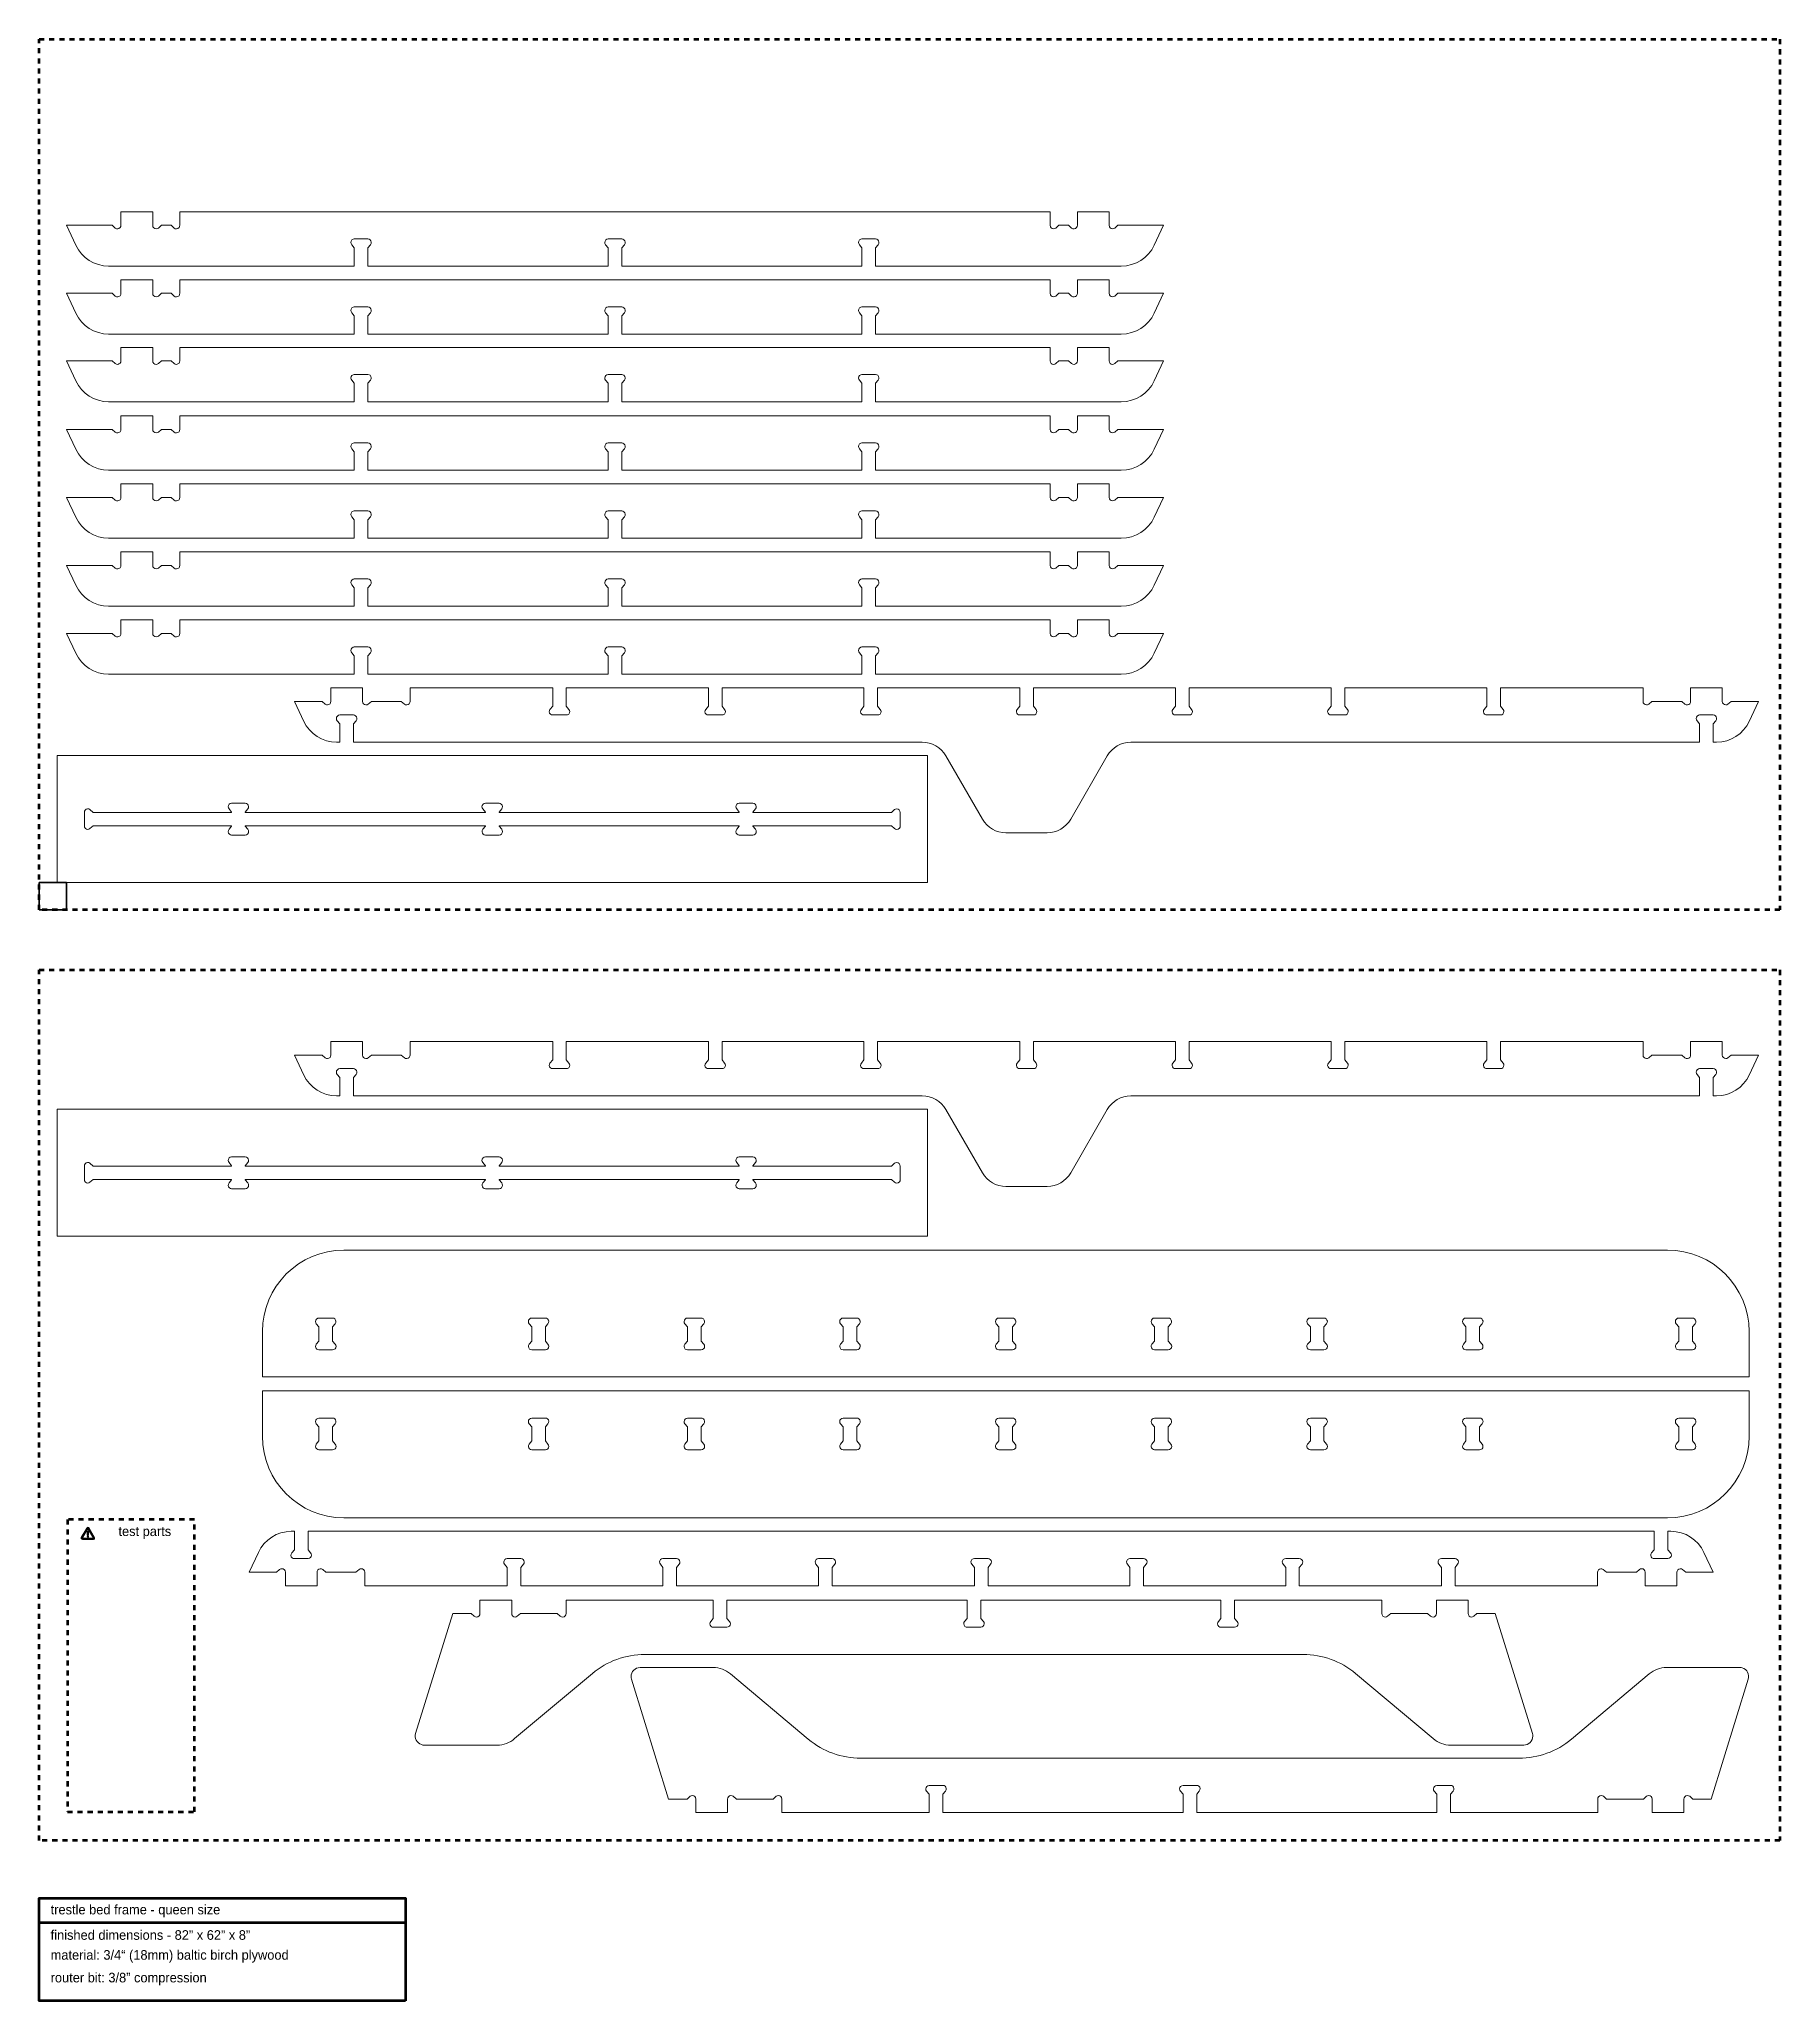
# Model space of a CAD drawing. Header units: inches. Extents: x 0 to 96, y -57 to 51.
import ezdxf

# ---------------------------------------------------------------- set-up
doc = ezdxf.new("R2010")
doc.units = ezdxf.units.IN
doc.header["$MEASUREMENT"] = 0
for name, pattern in [('AI-Linetype-1', [0.555556, 0.277778, -0.277778]), ('AI-Linetype-2', [0.555556, 0.277778, -0.277778]), ('AI-Linetype-3', [0.555556, 0.277778, -0.277778])]:
    doc.linetypes.add(name, pattern=pattern)
doc.layers.add('formatting', color=7, linetype='Continuous')
doc.layers.add('queen-75', color=7, linetype='Continuous')

msp = doc.modelspace()

# ---------------------------------------------------------------- texts
at = {"layer": 'formatting', "color": 179, "true_color": 0x231f20, "char_height": 0.5289, "attachment_point": 7}
for s, insert in [('\\fAvenir Medium|b0|i0|c0|p34;\\W1;test parts', (4.37, -31.37)), ('\\fAvenir Medium|b0|i0|c0|p34;\\W1;trestle bed frame - queen size', (0.63, -52.23)), ('\\fAvenir Medium|b0|i0|c0|p34;\\W1;finished dimensions - 82” x 62” x 8”', (0.63, -53.48)), ('\\fAvenir Medium|b0|i0|c0|p34;\\W1;material: 3/4“ (18mm) baltic birch plywood', (0.63, -54.73)), ('\\fAvenir Medium|b0|i0|c0|p34;\\W1;router bit: 3/8” compression', (0.63, -55.98))]:
    msp.add_mtext(s, dxfattribs=dict(at, insert=insert))

# ---------------------------------------------------------------- blocks, each defined once
blk = doc.blocks.new('block 2')
at = {"layer": 'formatting', "true_color": 0x010101}
h = blk.add_hatch(color=178, dxfattribs=at)
h.dxf.hatch_style = 2
edge = h.paths.add_edge_path()
edge.add_spline(control_points=[(3.05, -31.29), (3.05, -31.29), (2.75, -30.77), (2.75, -30.77), (2.74, -30.75), (2.71, -30.73), (2.69, -30.73), (2.66, -30.73), (2.63, -30.75), (2.62, -30.77), (2.62, -30.77), (2.32, -31.29), (2.32, -31.29), (2.31, -31.31), (2.31, -31.34), (2.32, -31.36), (2.33, -31.39), (2.36, -31.4), (2.39, -31.4), (2.39, -31.4), (2.99, -31.4), (2.99, -31.4), (3.01, -31.4), (3.04, -31.39), (3.05, -31.36), (3.06, -31.34), (3.06, -31.31), (3.05, -31.29)], knot_values=[0, 0, 0, 0, 1, 1, 1, 2, 2, 2, 3, 3, 3, 4, 4, 4, 5, 5, 5, 6, 6, 6, 7, 7, 7, 8, 8, 8, 9, 9, 9, 9], degree=3, periodic=1)
h.paths.add_polyline_path([(2.39, -31.33), (2.69, -30.81), (2.99, -31.33)])
h = blk.add_hatch(color=178, dxfattribs=at)
h.dxf.hatch_style = 2
edge = h.paths.add_edge_path()
edge.add_spline(control_points=[(2.65, -30.98), (2.65, -30.98), (2.65, -31.14), (2.65, -31.14), (2.65, -31.16), (2.67, -31.17), (2.69, -31.17), (2.71, -31.17), (2.72, -31.16), (2.72, -31.14), (2.72, -31.14), (2.72, -30.98), (2.72, -30.98), (2.72, -30.96), (2.71, -30.94), (2.69, -30.94), (2.67, -30.94), (2.65, -30.96), (2.65, -30.98)], knot_values=[0, 0, 0, 0, 1, 1, 1, 2, 2, 2, 3, 3, 3, 4, 4, 4, 5, 5, 5, 6, 6, 6, 6], degree=3, periodic=1)
h = blk.add_hatch(color=178, dxfattribs=at)
h.dxf.hatch_style = 2
edge = h.paths.add_edge_path()
edge.add_spline(control_points=[(2.69, -31.2), (2.71, -31.2), (2.72, -31.22), (2.72, -31.24), (2.72, -31.26), (2.71, -31.28), (2.69, -31.28), (2.67, -31.28), (2.65, -31.26), (2.65, -31.24), (2.65, -31.22), (2.67, -31.2), (2.69, -31.2)], knot_values=[0, 0, 0, 0, 1, 1, 1, 2, 2, 2, 3, 3, 3, 4, 4, 4, 4], degree=3, periodic=1)
at = {"layer": 'formatting', "lineweight": 0}
blk.add_lwpolyline([(2.39, -31.33), (2.69, -30.81), (2.99, -31.33), (2.39, -31.33), (2.39, -31.33)], dxfattribs=at)
for points, knots in [([(3.05, -31.29), (3.05, -31.29), (2.75, -30.77), (2.75, -30.77), (2.74, -30.75), (2.71, -30.73), (2.69, -30.73), (2.66, -30.73), (2.63, -30.75), (2.62, -30.77), (2.62, -30.77), (2.32, -31.29), (2.32, -31.29), (2.31, -31.31), (2.31, -31.34), (2.32, -31.36), (2.33, -31.39), (2.36, -31.4), (2.39, -31.4), (2.39, -31.4), (2.99, -31.4), (2.99, -31.4), (3.01, -31.4), (3.04, -31.39), (3.05, -31.36), (3.06, -31.34), (3.06, -31.31), (3.05, -31.29)], [0, 0, 0, 0, 1, 1, 1, 2, 2, 2, 3, 3, 3, 4, 4, 4, 5, 5, 5, 6, 6, 6, 7, 7, 7, 8, 8, 8, 9, 9, 9, 9]), ([(2.65, -30.98), (2.65, -30.98), (2.65, -31.14), (2.65, -31.14), (2.65, -31.16), (2.67, -31.17), (2.69, -31.17), (2.71, -31.17), (2.72, -31.16), (2.72, -31.14), (2.72, -31.14), (2.72, -30.98), (2.72, -30.98), (2.72, -30.96), (2.71, -30.94), (2.69, -30.94), (2.67, -30.94), (2.65, -30.96), (2.65, -30.98)], [0, 0, 0, 0, 1, 1, 1, 2, 2, 2, 3, 3, 3, 4, 4, 4, 5, 5, 5, 6, 6, 6, 6]), ([(2.69, -31.2), (2.71, -31.2), (2.72, -31.22), (2.72, -31.24), (2.72, -31.26), (2.71, -31.28), (2.69, -31.28), (2.67, -31.28), (2.65, -31.26), (2.65, -31.24), (2.65, -31.22), (2.67, -31.2), (2.69, -31.2)], [0, 0, 0, 0, 1, 1, 1, 2, 2, 2, 3, 3, 3, 4, 4, 4, 4])]:
    blk.add_open_spline(points, degree=3, knots=knots, dxfattribs=at)
blk = doc.blocks.new('block 3')
at = {"layer": 'queen-75', "color": 7, "lineweight": 15, "true_color": 0xffffff}
blk.add_open_spline([(57.26, 18.56), (57.26, 18.56), (57.26, 19.31), (57.26, 19.31), (57.26, 19.31), (59.01, 19.31), (59.01, 19.31), (59.01, 19.31), (59.01, 18.56), (59.01, 18.56), (59.01, 18.45), (59.09, 18.37), (59.2, 18.37), (59.24, 18.37), (59.28, 18.38), (59.32, 18.41), (59.32, 18.41), (59.49, 18.56), (59.49, 18.56), (59.49, 18.56), (62.01, 18.56), (62.01, 18.56), (62.01, 18.56), (61.5, 17.46), (61.5, 17.46), (61.17, 16.76), (60.46, 16.31), (59.68, 16.31), (59.68, 16.31), (46.13, 16.31), (46.13, 16.31), (46.13, 16.31), (46.13, 17.32), (46.13, 17.32), (46.13, 17.32), (46.28, 17.49), (46.28, 17.49), (46.34, 17.57), (46.33, 17.69), (46.25, 17.76), (46.22, 17.79), (46.18, 17.81), (46.13, 17.81), (46.13, 17.81), (45.38, 17.81), (45.38, 17.81), (45.28, 17.81), (45.19, 17.72), (45.19, 17.62), (45.19, 17.57), (45.21, 17.53), (45.24, 17.49), (45.24, 17.49), (45.38, 17.32), (45.38, 17.32), (45.38, 17.32), (45.38, 16.31), (45.38, 16.31), (45.38, 16.31), (32.13, 16.31), (32.13, 16.31), (32.13, 16.31), (32.13, 17.32), (32.13, 17.32), (32.13, 17.32), (32.28, 17.49), (32.28, 17.49), (32.34, 17.57), (32.33, 17.69), (32.25, 17.76), (32.22, 17.79), (32.18, 17.81), (32.13, 17.81), (32.13, 17.81), (31.38, 17.81), (31.38, 17.81), (31.28, 17.81), (31.19, 17.72), (31.19, 17.62), (31.19, 17.57), (31.21, 17.53), (31.24, 17.49), (31.24, 17.49), (31.38, 17.32), (31.38, 17.32), (31.38, 17.32), (31.38, 16.31), (31.38, 16.31), (31.38, 16.31), (18.13, 16.31), (18.13, 16.31), (18.13, 16.31), (18.13, 17.32), (18.13, 17.32), (18.13, 17.32), (18.28, 17.49), (18.28, 17.49), (18.34, 17.57), (18.33, 17.69), (18.25, 17.76), (18.22, 17.79), (18.18, 17.81), (18.13, 17.81), (18.13, 17.81), (17.38, 17.81), (17.38, 17.81), (17.28, 17.81), (17.19, 17.72), (17.19, 17.62), (17.19, 17.57), (17.21, 17.53), (17.24, 17.49), (17.24, 17.49), (17.38, 17.32), (17.38, 17.32), (17.38, 17.32), (17.38, 16.31), (17.38, 16.31), (17.38, 16.31), (3.83, 16.31), (3.83, 16.31), (3.05, 16.31), (2.35, 16.76), (2.02, 17.46), (2.02, 17.46), (1.51, 18.56), (1.51, 18.56), (1.51, 18.56), (4.02, 18.56), (4.02, 18.56), (4.02, 18.56), (4.19, 18.41), (4.19, 18.41), (4.27, 18.34), (4.39, 18.35), (4.46, 18.43), (4.49, 18.47), (4.51, 18.51), (4.51, 18.56), (4.51, 18.56), (4.51, 19.31), (4.51, 19.31), (4.51, 19.31), (6.26, 19.31), (6.26, 19.31), (6.26, 19.31), (6.26, 18.56), (6.26, 18.56), (6.26, 18.45), (6.34, 18.37), (6.45, 18.37), (6.49, 18.37), (6.53, 18.38), (6.57, 18.41), (6.57, 18.41), (6.74, 18.56), (6.74, 18.56), (6.74, 18.56), (7.27, 18.56), (7.27, 18.56), (7.27, 18.56), (7.44, 18.41), (7.44, 18.41), (7.52, 18.34), (7.64, 18.35), (7.71, 18.43), (7.74, 18.47), (7.76, 18.51), (7.76, 18.56), (7.76, 18.56), (7.76, 19.31), (7.76, 19.31), (7.76, 19.31), (55.76, 19.31), (55.76, 19.31), (55.76, 19.31), (55.76, 18.56), (55.76, 18.56), (55.76, 18.45), (55.84, 18.37), (55.95, 18.37), (55.99, 18.37), (56.03, 18.38), (56.07, 18.41), (56.07, 18.41), (56.24, 18.56), (56.24, 18.56), (56.24, 18.56), (56.77, 18.56), (56.77, 18.56), (56.77, 18.56), (56.94, 18.41), (56.94, 18.41), (57.02, 18.34), (57.14, 18.35), (57.21, 18.43), (57.24, 18.47), (57.26, 18.51), (57.26, 18.56)], degree=3, knots=[0, 0, 0, 0, 1, 1, 1, 2, 2, 2, 3, 3, 3, 4, 4, 4, 5, 5, 5, 6, 6, 6, 7, 7, 7, 8, 8, 8, 9, 9, 9, 10, 10, 10, 11, 11, 11, 12, 12, 12, 13, 13, 13, 14, 14, 14, 15, 15, 15, 16, 16, 16, 17, 17, 17, 18, 18, 18, 19, 19, 19, 20, 20, 20, 21, 21, 21, 22, 22, 22, 23, 23, 23, 24, 24, 24, 25, 25, 25, 26, 26, 26, 27, 27, 27, 28, 28, 28, 29, 29, 29, 30, 30, 30, 31, 31, 31, 32, 32, 32, 33, 33, 33, 34, 34, 34, 35, 35, 35, 36, 36, 36, 37, 37, 37, 38, 38, 38, 39, 39, 39, 40, 40, 40, 41, 41, 41, 42, 42, 42, 43, 43, 43, 44, 44, 44, 45, 45, 45, 46, 46, 46, 47, 47, 47, 48, 48, 48, 49, 49, 49, 50, 50, 50, 51, 51, 51, 52, 52, 52, 53, 53, 53, 54, 54, 54, 55, 55, 55, 56, 56, 56, 57, 57, 57, 58, 58, 58, 59, 59, 59, 60, 60, 60, 61, 61, 61, 62, 62, 62, 63, 63, 63, 64, 64, 64, 65, 65, 65, 66, 66, 66, 66], dxfattribs=at)
blk = doc.blocks.new('block 4')
at = {"layer": 'queen-75', "color": 7, "lineweight": 15, "true_color": 0xffffff}
blk.add_open_spline([(57.26, 22.31), (57.26, 22.31), (57.26, 23.06), (57.26, 23.06), (57.26, 23.06), (59.01, 23.06), (59.01, 23.06), (59.01, 23.06), (59.01, 22.31), (59.01, 22.31), (59.01, 22.2), (59.09, 22.12), (59.2, 22.12), (59.24, 22.12), (59.28, 22.13), (59.32, 22.16), (59.32, 22.16), (59.49, 22.31), (59.49, 22.31), (59.49, 22.31), (62.01, 22.31), (62.01, 22.31), (62.01, 22.31), (61.5, 21.21), (61.5, 21.21), (61.17, 20.51), (60.46, 20.06), (59.68, 20.06), (59.68, 20.06), (46.13, 20.06), (46.13, 20.06), (46.13, 20.06), (46.13, 21.07), (46.13, 21.07), (46.13, 21.07), (46.28, 21.24), (46.28, 21.24), (46.34, 21.32), (46.33, 21.44), (46.25, 21.51), (46.22, 21.54), (46.18, 21.56), (46.13, 21.56), (46.13, 21.56), (45.38, 21.56), (45.38, 21.56), (45.28, 21.56), (45.19, 21.47), (45.19, 21.37), (45.19, 21.32), (45.21, 21.28), (45.24, 21.24), (45.24, 21.24), (45.38, 21.07), (45.38, 21.07), (45.38, 21.07), (45.38, 20.06), (45.38, 20.06), (45.38, 20.06), (32.13, 20.06), (32.13, 20.06), (32.13, 20.06), (32.13, 21.07), (32.13, 21.07), (32.13, 21.07), (32.28, 21.24), (32.28, 21.24), (32.34, 21.32), (32.33, 21.44), (32.25, 21.51), (32.22, 21.54), (32.18, 21.56), (32.13, 21.56), (32.13, 21.56), (31.38, 21.56), (31.38, 21.56), (31.28, 21.56), (31.19, 21.47), (31.19, 21.37), (31.19, 21.32), (31.21, 21.28), (31.24, 21.24), (31.24, 21.24), (31.38, 21.07), (31.38, 21.07), (31.38, 21.07), (31.38, 20.06), (31.38, 20.06), (31.38, 20.06), (18.13, 20.06), (18.13, 20.06), (18.13, 20.06), (18.13, 21.07), (18.13, 21.07), (18.13, 21.07), (18.28, 21.24), (18.28, 21.24), (18.34, 21.32), (18.33, 21.44), (18.25, 21.51), (18.22, 21.54), (18.18, 21.56), (18.13, 21.56), (18.13, 21.56), (17.38, 21.56), (17.38, 21.56), (17.28, 21.56), (17.19, 21.47), (17.19, 21.37), (17.19, 21.32), (17.21, 21.28), (17.24, 21.24), (17.24, 21.24), (17.38, 21.07), (17.38, 21.07), (17.38, 21.07), (17.38, 20.06), (17.38, 20.06), (17.38, 20.06), (3.83, 20.06), (3.83, 20.06), (3.05, 20.06), (2.35, 20.51), (2.02, 21.21), (2.02, 21.21), (1.51, 22.31), (1.51, 22.31), (1.51, 22.31), (4.02, 22.31), (4.02, 22.31), (4.02, 22.31), (4.19, 22.16), (4.19, 22.16), (4.27, 22.09), (4.39, 22.1), (4.46, 22.18), (4.49, 22.22), (4.51, 22.26), (4.51, 22.31), (4.51, 22.31), (4.51, 23.06), (4.51, 23.06), (4.51, 23.06), (6.26, 23.06), (6.26, 23.06), (6.26, 23.06), (6.26, 22.31), (6.26, 22.31), (6.26, 22.2), (6.34, 22.12), (6.45, 22.12), (6.49, 22.12), (6.53, 22.13), (6.57, 22.16), (6.57, 22.16), (6.74, 22.31), (6.74, 22.31), (6.74, 22.31), (7.27, 22.31), (7.27, 22.31), (7.27, 22.31), (7.44, 22.16), (7.44, 22.16), (7.52, 22.09), (7.64, 22.1), (7.71, 22.18), (7.74, 22.22), (7.76, 22.26), (7.76, 22.31), (7.76, 22.31), (7.76, 23.06), (7.76, 23.06), (7.76, 23.06), (55.76, 23.06), (55.76, 23.06), (55.76, 23.06), (55.76, 22.31), (55.76, 22.31), (55.76, 22.2), (55.84, 22.12), (55.95, 22.12), (55.99, 22.12), (56.03, 22.13), (56.07, 22.16), (56.07, 22.16), (56.24, 22.31), (56.24, 22.31), (56.24, 22.31), (56.77, 22.31), (56.77, 22.31), (56.77, 22.31), (56.94, 22.16), (56.94, 22.16), (57.02, 22.09), (57.14, 22.1), (57.21, 22.18), (57.24, 22.22), (57.26, 22.26), (57.26, 22.31)], degree=3, knots=[0, 0, 0, 0, 1, 1, 1, 2, 2, 2, 3, 3, 3, 4, 4, 4, 5, 5, 5, 6, 6, 6, 7, 7, 7, 8, 8, 8, 9, 9, 9, 10, 10, 10, 11, 11, 11, 12, 12, 12, 13, 13, 13, 14, 14, 14, 15, 15, 15, 16, 16, 16, 17, 17, 17, 18, 18, 18, 19, 19, 19, 20, 20, 20, 21, 21, 21, 22, 22, 22, 23, 23, 23, 24, 24, 24, 25, 25, 25, 26, 26, 26, 27, 27, 27, 28, 28, 28, 29, 29, 29, 30, 30, 30, 31, 31, 31, 32, 32, 32, 33, 33, 33, 34, 34, 34, 35, 35, 35, 36, 36, 36, 37, 37, 37, 38, 38, 38, 39, 39, 39, 40, 40, 40, 41, 41, 41, 42, 42, 42, 43, 43, 43, 44, 44, 44, 45, 45, 45, 46, 46, 46, 47, 47, 47, 48, 48, 48, 49, 49, 49, 50, 50, 50, 51, 51, 51, 52, 52, 52, 53, 53, 53, 54, 54, 54, 55, 55, 55, 56, 56, 56, 57, 57, 57, 58, 58, 58, 59, 59, 59, 60, 60, 60, 61, 61, 61, 62, 62, 62, 63, 63, 63, 64, 64, 64, 65, 65, 65, 66, 66, 66, 66], dxfattribs=at)
blk = doc.blocks.new('block 5')
at = {"layer": 'queen-75', "color": 7, "lineweight": 15, "true_color": 0xffffff}
blk.add_open_spline([(57.26, 26.06), (57.26, 26.06), (57.26, 26.81), (57.26, 26.81), (57.26, 26.81), (59.01, 26.81), (59.01, 26.81), (59.01, 26.81), (59.01, 26.06), (59.01, 26.06), (59.01, 25.95), (59.09, 25.87), (59.2, 25.87), (59.24, 25.87), (59.28, 25.88), (59.32, 25.91), (59.32, 25.91), (59.49, 26.06), (59.49, 26.06), (59.49, 26.06), (62.01, 26.06), (62.01, 26.06), (62.01, 26.06), (61.5, 24.96), (61.5, 24.96), (61.17, 24.26), (60.46, 23.81), (59.68, 23.81), (59.68, 23.81), (46.13, 23.81), (46.13, 23.81), (46.13, 23.81), (46.13, 24.82), (46.13, 24.82), (46.13, 24.82), (46.28, 24.99), (46.28, 24.99), (46.34, 25.07), (46.33, 25.19), (46.25, 25.26), (46.22, 25.29), (46.18, 25.31), (46.13, 25.31), (46.13, 25.31), (45.38, 25.31), (45.38, 25.31), (45.28, 25.31), (45.19, 25.22), (45.19, 25.12), (45.19, 25.07), (45.21, 25.03), (45.24, 24.99), (45.24, 24.99), (45.38, 24.82), (45.38, 24.82), (45.38, 24.82), (45.38, 23.81), (45.38, 23.81), (45.38, 23.81), (32.13, 23.81), (32.13, 23.81), (32.13, 23.81), (32.13, 24.82), (32.13, 24.82), (32.13, 24.82), (32.28, 24.99), (32.28, 24.99), (32.34, 25.07), (32.33, 25.19), (32.25, 25.26), (32.22, 25.29), (32.18, 25.31), (32.13, 25.31), (32.13, 25.31), (31.38, 25.31), (31.38, 25.31), (31.28, 25.31), (31.19, 25.22), (31.19, 25.12), (31.19, 25.07), (31.21, 25.03), (31.24, 24.99), (31.24, 24.99), (31.38, 24.82), (31.38, 24.82), (31.38, 24.82), (31.38, 23.81), (31.38, 23.81), (31.38, 23.81), (18.13, 23.81), (18.13, 23.81), (18.13, 23.81), (18.13, 24.82), (18.13, 24.82), (18.13, 24.82), (18.28, 24.99), (18.28, 24.99), (18.34, 25.07), (18.33, 25.19), (18.25, 25.26), (18.22, 25.29), (18.18, 25.31), (18.13, 25.31), (18.13, 25.31), (17.38, 25.31), (17.38, 25.31), (17.28, 25.31), (17.19, 25.22), (17.19, 25.12), (17.19, 25.07), (17.21, 25.03), (17.24, 24.99), (17.24, 24.99), (17.38, 24.82), (17.38, 24.82), (17.38, 24.82), (17.38, 23.81), (17.38, 23.81), (17.38, 23.81), (3.83, 23.81), (3.83, 23.81), (3.05, 23.81), (2.35, 24.26), (2.02, 24.96), (2.02, 24.96), (1.51, 26.06), (1.51, 26.06), (1.51, 26.06), (4.02, 26.06), (4.02, 26.06), (4.02, 26.06), (4.19, 25.91), (4.19, 25.91), (4.27, 25.84), (4.39, 25.85), (4.46, 25.93), (4.49, 25.97), (4.51, 26.01), (4.51, 26.06), (4.51, 26.06), (4.51, 26.81), (4.51, 26.81), (4.51, 26.81), (6.26, 26.81), (6.26, 26.81), (6.26, 26.81), (6.26, 26.06), (6.26, 26.06), (6.26, 25.95), (6.34, 25.87), (6.45, 25.87), (6.49, 25.87), (6.53, 25.88), (6.57, 25.91), (6.57, 25.91), (6.74, 26.06), (6.74, 26.06), (6.74, 26.06), (7.27, 26.06), (7.27, 26.06), (7.27, 26.06), (7.44, 25.91), (7.44, 25.91), (7.52, 25.84), (7.64, 25.85), (7.71, 25.93), (7.74, 25.97), (7.76, 26.01), (7.76, 26.06), (7.76, 26.06), (7.76, 26.81), (7.76, 26.81), (7.76, 26.81), (55.76, 26.81), (55.76, 26.81), (55.76, 26.81), (55.76, 26.06), (55.76, 26.06), (55.76, 25.95), (55.84, 25.87), (55.95, 25.87), (55.99, 25.87), (56.03, 25.88), (56.07, 25.91), (56.07, 25.91), (56.24, 26.06), (56.24, 26.06), (56.24, 26.06), (56.77, 26.06), (56.77, 26.06), (56.77, 26.06), (56.94, 25.91), (56.94, 25.91), (57.02, 25.84), (57.14, 25.85), (57.21, 25.93), (57.24, 25.97), (57.26, 26.01), (57.26, 26.06)], degree=3, knots=[0, 0, 0, 0, 1, 1, 1, 2, 2, 2, 3, 3, 3, 4, 4, 4, 5, 5, 5, 6, 6, 6, 7, 7, 7, 8, 8, 8, 9, 9, 9, 10, 10, 10, 11, 11, 11, 12, 12, 12, 13, 13, 13, 14, 14, 14, 15, 15, 15, 16, 16, 16, 17, 17, 17, 18, 18, 18, 19, 19, 19, 20, 20, 20, 21, 21, 21, 22, 22, 22, 23, 23, 23, 24, 24, 24, 25, 25, 25, 26, 26, 26, 27, 27, 27, 28, 28, 28, 29, 29, 29, 30, 30, 30, 31, 31, 31, 32, 32, 32, 33, 33, 33, 34, 34, 34, 35, 35, 35, 36, 36, 36, 37, 37, 37, 38, 38, 38, 39, 39, 39, 40, 40, 40, 41, 41, 41, 42, 42, 42, 43, 43, 43, 44, 44, 44, 45, 45, 45, 46, 46, 46, 47, 47, 47, 48, 48, 48, 49, 49, 49, 50, 50, 50, 51, 51, 51, 52, 52, 52, 53, 53, 53, 54, 54, 54, 55, 55, 55, 56, 56, 56, 57, 57, 57, 58, 58, 58, 59, 59, 59, 60, 60, 60, 61, 61, 61, 62, 62, 62, 63, 63, 63, 64, 64, 64, 65, 65, 65, 66, 66, 66, 66], dxfattribs=at)
blk = doc.blocks.new('block 6')
at = {"layer": 'queen-75', "color": 7, "lineweight": 15, "true_color": 0xffffff}
blk.add_open_spline([(57.26, 29.81), (57.26, 29.81), (57.26, 30.56), (57.26, 30.56), (57.26, 30.56), (59.01, 30.56), (59.01, 30.56), (59.01, 30.56), (59.01, 29.81), (59.01, 29.81), (59.01, 29.7), (59.09, 29.62), (59.2, 29.62), (59.24, 29.62), (59.28, 29.63), (59.32, 29.66), (59.32, 29.66), (59.49, 29.81), (59.49, 29.81), (59.49, 29.81), (62.01, 29.81), (62.01, 29.81), (62.01, 29.81), (61.5, 28.71), (61.5, 28.71), (61.17, 28.01), (60.46, 27.56), (59.68, 27.56), (59.68, 27.56), (46.13, 27.56), (46.13, 27.56), (46.13, 27.56), (46.13, 28.57), (46.13, 28.57), (46.13, 28.57), (46.28, 28.74), (46.28, 28.74), (46.34, 28.82), (46.33, 28.94), (46.25, 29.01), (46.22, 29.04), (46.18, 29.06), (46.13, 29.06), (46.13, 29.06), (45.38, 29.06), (45.38, 29.06), (45.28, 29.06), (45.19, 28.97), (45.19, 28.87), (45.19, 28.82), (45.21, 28.78), (45.24, 28.74), (45.24, 28.74), (45.38, 28.57), (45.38, 28.57), (45.38, 28.57), (45.38, 27.56), (45.38, 27.56), (45.38, 27.56), (32.13, 27.56), (32.13, 27.56), (32.13, 27.56), (32.13, 28.57), (32.13, 28.57), (32.13, 28.57), (32.28, 28.74), (32.28, 28.74), (32.34, 28.82), (32.33, 28.94), (32.25, 29.01), (32.22, 29.04), (32.18, 29.06), (32.13, 29.06), (32.13, 29.06), (31.38, 29.06), (31.38, 29.06), (31.28, 29.06), (31.19, 28.97), (31.19, 28.87), (31.19, 28.82), (31.21, 28.78), (31.24, 28.74), (31.24, 28.74), (31.38, 28.57), (31.38, 28.57), (31.38, 28.57), (31.38, 27.56), (31.38, 27.56), (31.38, 27.56), (18.13, 27.56), (18.13, 27.56), (18.13, 27.56), (18.13, 28.57), (18.13, 28.57), (18.13, 28.57), (18.28, 28.74), (18.28, 28.74), (18.34, 28.82), (18.33, 28.94), (18.25, 29.01), (18.22, 29.04), (18.18, 29.06), (18.13, 29.06), (18.13, 29.06), (17.38, 29.06), (17.38, 29.06), (17.28, 29.06), (17.19, 28.97), (17.19, 28.87), (17.19, 28.82), (17.21, 28.78), (17.24, 28.74), (17.24, 28.74), (17.38, 28.57), (17.38, 28.57), (17.38, 28.57), (17.38, 27.56), (17.38, 27.56), (17.38, 27.56), (3.83, 27.56), (3.83, 27.56), (3.05, 27.56), (2.35, 28.01), (2.02, 28.71), (2.02, 28.71), (1.51, 29.81), (1.51, 29.81), (1.51, 29.81), (4.02, 29.81), (4.02, 29.81), (4.02, 29.81), (4.19, 29.66), (4.19, 29.66), (4.27, 29.59), (4.39, 29.6), (4.46, 29.68), (4.49, 29.72), (4.51, 29.76), (4.51, 29.81), (4.51, 29.81), (4.51, 30.56), (4.51, 30.56), (4.51, 30.56), (6.26, 30.56), (6.26, 30.56), (6.26, 30.56), (6.26, 29.81), (6.26, 29.81), (6.26, 29.7), (6.34, 29.62), (6.45, 29.62), (6.49, 29.62), (6.53, 29.63), (6.57, 29.66), (6.57, 29.66), (6.74, 29.81), (6.74, 29.81), (6.74, 29.81), (7.27, 29.81), (7.27, 29.81), (7.27, 29.81), (7.44, 29.66), (7.44, 29.66), (7.52, 29.59), (7.64, 29.6), (7.71, 29.68), (7.74, 29.72), (7.76, 29.76), (7.76, 29.81), (7.76, 29.81), (7.76, 30.56), (7.76, 30.56), (7.76, 30.56), (55.76, 30.56), (55.76, 30.56), (55.76, 30.56), (55.76, 29.81), (55.76, 29.81), (55.76, 29.7), (55.84, 29.62), (55.95, 29.62), (55.99, 29.62), (56.03, 29.63), (56.07, 29.66), (56.07, 29.66), (56.24, 29.81), (56.24, 29.81), (56.24, 29.81), (56.77, 29.81), (56.77, 29.81), (56.77, 29.81), (56.94, 29.66), (56.94, 29.66), (57.02, 29.59), (57.14, 29.6), (57.21, 29.68), (57.24, 29.72), (57.26, 29.76), (57.26, 29.81)], degree=3, knots=[0, 0, 0, 0, 1, 1, 1, 2, 2, 2, 3, 3, 3, 4, 4, 4, 5, 5, 5, 6, 6, 6, 7, 7, 7, 8, 8, 8, 9, 9, 9, 10, 10, 10, 11, 11, 11, 12, 12, 12, 13, 13, 13, 14, 14, 14, 15, 15, 15, 16, 16, 16, 17, 17, 17, 18, 18, 18, 19, 19, 19, 20, 20, 20, 21, 21, 21, 22, 22, 22, 23, 23, 23, 24, 24, 24, 25, 25, 25, 26, 26, 26, 27, 27, 27, 28, 28, 28, 29, 29, 29, 30, 30, 30, 31, 31, 31, 32, 32, 32, 33, 33, 33, 34, 34, 34, 35, 35, 35, 36, 36, 36, 37, 37, 37, 38, 38, 38, 39, 39, 39, 40, 40, 40, 41, 41, 41, 42, 42, 42, 43, 43, 43, 44, 44, 44, 45, 45, 45, 46, 46, 46, 47, 47, 47, 48, 48, 48, 49, 49, 49, 50, 50, 50, 51, 51, 51, 52, 52, 52, 53, 53, 53, 54, 54, 54, 55, 55, 55, 56, 56, 56, 57, 57, 57, 58, 58, 58, 59, 59, 59, 60, 60, 60, 61, 61, 61, 62, 62, 62, 63, 63, 63, 64, 64, 64, 65, 65, 65, 66, 66, 66, 66], dxfattribs=at)
blk = doc.blocks.new('block 7')
at = {"layer": 'queen-75', "color": 7, "lineweight": 15, "true_color": 0xffffff}
blk.add_open_spline([(57.26, 33.58), (57.26, 33.58), (57.26, 34.33), (57.26, 34.33), (57.26, 34.33), (59.01, 34.33), (59.01, 34.33), (59.01, 34.33), (59.01, 33.58), (59.01, 33.58), (59.01, 33.48), (59.09, 33.39), (59.2, 33.39), (59.24, 33.39), (59.28, 33.41), (59.32, 33.44), (59.32, 33.44), (59.49, 33.58), (59.49, 33.58), (59.49, 33.58), (62.01, 33.58), (62.01, 33.58), (62.01, 33.58), (61.5, 32.49), (61.5, 32.49), (61.17, 31.78), (60.46, 31.33), (59.68, 31.33), (59.68, 31.33), (46.13, 31.33), (46.13, 31.33), (46.13, 31.33), (46.13, 32.35), (46.13, 32.35), (46.13, 32.35), (46.28, 32.52), (46.28, 32.52), (46.34, 32.6), (46.33, 32.72), (46.25, 32.79), (46.22, 32.82), (46.18, 32.83), (46.13, 32.83), (46.13, 32.83), (45.38, 32.83), (45.38, 32.83), (45.28, 32.83), (45.19, 32.75), (45.19, 32.64), (45.19, 32.6), (45.21, 32.56), (45.24, 32.52), (45.24, 32.52), (45.38, 32.35), (45.38, 32.35), (45.38, 32.35), (45.38, 31.33), (45.38, 31.33), (45.38, 31.33), (32.13, 31.33), (32.13, 31.33), (32.13, 31.33), (32.13, 32.35), (32.13, 32.35), (32.13, 32.35), (32.28, 32.52), (32.28, 32.52), (32.34, 32.6), (32.33, 32.72), (32.25, 32.79), (32.22, 32.82), (32.18, 32.83), (32.13, 32.83), (32.13, 32.83), (31.38, 32.83), (31.38, 32.83), (31.28, 32.83), (31.19, 32.75), (31.19, 32.64), (31.19, 32.6), (31.21, 32.56), (31.24, 32.52), (31.24, 32.52), (31.38, 32.35), (31.38, 32.35), (31.38, 32.35), (31.38, 31.33), (31.38, 31.33), (31.38, 31.33), (18.13, 31.33), (18.13, 31.33), (18.13, 31.33), (18.13, 32.35), (18.13, 32.35), (18.13, 32.35), (18.28, 32.52), (18.28, 32.52), (18.34, 32.6), (18.33, 32.72), (18.25, 32.79), (18.22, 32.82), (18.18, 32.83), (18.13, 32.83), (18.13, 32.83), (17.38, 32.83), (17.38, 32.83), (17.28, 32.83), (17.19, 32.75), (17.19, 32.64), (17.19, 32.6), (17.21, 32.56), (17.24, 32.52), (17.24, 32.52), (17.38, 32.35), (17.38, 32.35), (17.38, 32.35), (17.38, 31.33), (17.38, 31.33), (17.38, 31.33), (3.83, 31.33), (3.83, 31.33), (3.05, 31.33), (2.35, 31.78), (2.02, 32.49), (2.02, 32.49), (1.51, 33.58), (1.51, 33.58), (1.51, 33.58), (4.02, 33.58), (4.02, 33.58), (4.02, 33.58), (4.19, 33.44), (4.19, 33.44), (4.27, 33.37), (4.39, 33.38), (4.46, 33.46), (4.49, 33.5), (4.51, 33.54), (4.51, 33.58), (4.51, 33.58), (4.51, 34.33), (4.51, 34.33), (4.51, 34.33), (6.26, 34.33), (6.26, 34.33), (6.26, 34.33), (6.26, 33.58), (6.26, 33.58), (6.26, 33.48), (6.34, 33.39), (6.45, 33.39), (6.49, 33.39), (6.53, 33.41), (6.57, 33.44), (6.57, 33.44), (6.74, 33.58), (6.74, 33.58), (6.74, 33.58), (7.27, 33.58), (7.27, 33.58), (7.27, 33.58), (7.44, 33.44), (7.44, 33.44), (7.52, 33.37), (7.64, 33.38), (7.71, 33.46), (7.74, 33.5), (7.76, 33.54), (7.76, 33.58), (7.76, 33.58), (7.76, 34.33), (7.76, 34.33), (7.76, 34.33), (55.76, 34.33), (55.76, 34.33), (55.76, 34.33), (55.76, 33.58), (55.76, 33.58), (55.76, 33.48), (55.84, 33.39), (55.95, 33.39), (55.99, 33.39), (56.03, 33.41), (56.07, 33.44), (56.07, 33.44), (56.24, 33.58), (56.24, 33.58), (56.24, 33.58), (56.77, 33.58), (56.77, 33.58), (56.77, 33.58), (56.94, 33.44), (56.94, 33.44), (57.02, 33.37), (57.14, 33.38), (57.21, 33.46), (57.24, 33.5), (57.26, 33.54), (57.26, 33.58)], degree=3, knots=[0, 0, 0, 0, 1, 1, 1, 2, 2, 2, 3, 3, 3, 4, 4, 4, 5, 5, 5, 6, 6, 6, 7, 7, 7, 8, 8, 8, 9, 9, 9, 10, 10, 10, 11, 11, 11, 12, 12, 12, 13, 13, 13, 14, 14, 14, 15, 15, 15, 16, 16, 16, 17, 17, 17, 18, 18, 18, 19, 19, 19, 20, 20, 20, 21, 21, 21, 22, 22, 22, 23, 23, 23, 24, 24, 24, 25, 25, 25, 26, 26, 26, 27, 27, 27, 28, 28, 28, 29, 29, 29, 30, 30, 30, 31, 31, 31, 32, 32, 32, 33, 33, 33, 34, 34, 34, 35, 35, 35, 36, 36, 36, 37, 37, 37, 38, 38, 38, 39, 39, 39, 40, 40, 40, 41, 41, 41, 42, 42, 42, 43, 43, 43, 44, 44, 44, 45, 45, 45, 46, 46, 46, 47, 47, 47, 48, 48, 48, 49, 49, 49, 50, 50, 50, 51, 51, 51, 52, 52, 52, 53, 53, 53, 54, 54, 54, 55, 55, 55, 56, 56, 56, 57, 57, 57, 58, 58, 58, 59, 59, 59, 60, 60, 60, 61, 61, 61, 62, 62, 62, 63, 63, 63, 64, 64, 64, 65, 65, 65, 66, 66, 66, 66], dxfattribs=at)
blk = doc.blocks.new('block 8')
at = {"layer": 'queen-75', "color": 7, "lineweight": 15, "true_color": 0xffffff}
blk.add_open_spline([(57.26, 41.06), (57.26, 41.06), (57.26, 41.81), (57.26, 41.81), (57.26, 41.81), (59.01, 41.81), (59.01, 41.81), (59.01, 41.81), (59.01, 41.06), (59.01, 41.06), (59.01, 40.95), (59.09, 40.87), (59.2, 40.87), (59.24, 40.87), (59.28, 40.88), (59.32, 40.91), (59.32, 40.91), (59.49, 41.06), (59.49, 41.06), (59.49, 41.06), (62.01, 41.06), (62.01, 41.06), (62.01, 41.06), (61.5, 39.96), (61.5, 39.96), (61.17, 39.26), (60.46, 38.81), (59.68, 38.81), (59.68, 38.81), (46.13, 38.81), (46.13, 38.81), (46.13, 38.81), (46.13, 39.82), (46.13, 39.82), (46.13, 39.82), (46.28, 39.99), (46.28, 39.99), (46.34, 40.07), (46.33, 40.19), (46.25, 40.26), (46.22, 40.29), (46.18, 40.31), (46.13, 40.31), (46.13, 40.31), (45.38, 40.31), (45.38, 40.31), (45.28, 40.31), (45.19, 40.22), (45.19, 40.12), (45.19, 40.07), (45.21, 40.03), (45.24, 39.99), (45.24, 39.99), (45.38, 39.82), (45.38, 39.82), (45.38, 39.82), (45.38, 38.81), (45.38, 38.81), (45.38, 38.81), (32.13, 38.81), (32.13, 38.81), (32.13, 38.81), (32.13, 39.82), (32.13, 39.82), (32.13, 39.82), (32.28, 39.99), (32.28, 39.99), (32.34, 40.07), (32.33, 40.19), (32.25, 40.26), (32.22, 40.29), (32.18, 40.31), (32.13, 40.31), (32.13, 40.31), (31.38, 40.31), (31.38, 40.31), (31.28, 40.31), (31.19, 40.22), (31.19, 40.12), (31.19, 40.07), (31.21, 40.03), (31.24, 39.99), (31.24, 39.99), (31.38, 39.82), (31.38, 39.82), (31.38, 39.82), (31.38, 38.81), (31.38, 38.81), (31.38, 38.81), (18.13, 38.81), (18.13, 38.81), (18.13, 38.81), (18.13, 39.82), (18.13, 39.82), (18.13, 39.82), (18.28, 39.99), (18.28, 39.99), (18.34, 40.07), (18.33, 40.19), (18.25, 40.26), (18.22, 40.29), (18.18, 40.31), (18.13, 40.31), (18.13, 40.31), (17.38, 40.31), (17.38, 40.31), (17.28, 40.31), (17.19, 40.22), (17.19, 40.12), (17.19, 40.07), (17.21, 40.03), (17.24, 39.99), (17.24, 39.99), (17.38, 39.82), (17.38, 39.82), (17.38, 39.82), (17.38, 38.81), (17.38, 38.81), (17.38, 38.81), (3.83, 38.81), (3.83, 38.81), (3.05, 38.81), (2.35, 39.26), (2.02, 39.96), (2.02, 39.96), (1.51, 41.06), (1.51, 41.06), (1.51, 41.06), (4.02, 41.06), (4.02, 41.06), (4.02, 41.06), (4.19, 40.91), (4.19, 40.91), (4.27, 40.84), (4.39, 40.85), (4.46, 40.93), (4.49, 40.97), (4.51, 41.01), (4.51, 41.06), (4.51, 41.06), (4.51, 41.81), (4.51, 41.81), (4.51, 41.81), (6.26, 41.81), (6.26, 41.81), (6.26, 41.81), (6.26, 41.06), (6.26, 41.06), (6.26, 40.95), (6.34, 40.87), (6.45, 40.87), (6.49, 40.87), (6.53, 40.88), (6.57, 40.91), (6.57, 40.91), (6.74, 41.06), (6.74, 41.06), (6.74, 41.06), (7.27, 41.06), (7.27, 41.06), (7.27, 41.06), (7.44, 40.91), (7.44, 40.91), (7.52, 40.84), (7.64, 40.85), (7.71, 40.93), (7.74, 40.97), (7.76, 41.01), (7.76, 41.06), (7.76, 41.06), (7.76, 41.81), (7.76, 41.81), (7.76, 41.81), (55.76, 41.81), (55.76, 41.81), (55.76, 41.81), (55.76, 41.06), (55.76, 41.06), (55.76, 40.95), (55.84, 40.87), (55.95, 40.87), (55.99, 40.87), (56.03, 40.88), (56.07, 40.91), (56.07, 40.91), (56.24, 41.06), (56.24, 41.06), (56.24, 41.06), (56.77, 41.06), (56.77, 41.06), (56.77, 41.06), (56.94, 40.91), (56.94, 40.91), (57.02, 40.84), (57.14, 40.85), (57.21, 40.93), (57.24, 40.97), (57.26, 41.01), (57.26, 41.06)], degree=3, knots=[0, 0, 0, 0, 1, 1, 1, 2, 2, 2, 3, 3, 3, 4, 4, 4, 5, 5, 5, 6, 6, 6, 7, 7, 7, 8, 8, 8, 9, 9, 9, 10, 10, 10, 11, 11, 11, 12, 12, 12, 13, 13, 13, 14, 14, 14, 15, 15, 15, 16, 16, 16, 17, 17, 17, 18, 18, 18, 19, 19, 19, 20, 20, 20, 21, 21, 21, 22, 22, 22, 23, 23, 23, 24, 24, 24, 25, 25, 25, 26, 26, 26, 27, 27, 27, 28, 28, 28, 29, 29, 29, 30, 30, 30, 31, 31, 31, 32, 32, 32, 33, 33, 33, 34, 34, 34, 35, 35, 35, 36, 36, 36, 37, 37, 37, 38, 38, 38, 39, 39, 39, 40, 40, 40, 41, 41, 41, 42, 42, 42, 43, 43, 43, 44, 44, 44, 45, 45, 45, 46, 46, 46, 47, 47, 47, 48, 48, 48, 49, 49, 49, 50, 50, 50, 51, 51, 51, 52, 52, 52, 53, 53, 53, 54, 54, 54, 55, 55, 55, 56, 56, 56, 57, 57, 57, 58, 58, 58, 59, 59, 59, 60, 60, 60, 61, 61, 61, 62, 62, 62, 63, 63, 63, 64, 64, 64, 65, 65, 65, 66, 66, 66, 66], dxfattribs=at)
blk = doc.blocks.new('block 9')
at = {"layer": 'queen-75', "color": 7, "lineweight": 15, "true_color": 0xffffff}
blk.add_open_spline([(57.26, 37.31), (57.26, 37.31), (57.26, 38.06), (57.26, 38.06), (57.26, 38.06), (59.01, 38.06), (59.01, 38.06), (59.01, 38.06), (59.01, 37.31), (59.01, 37.31), (59.01, 37.2), (59.09, 37.12), (59.2, 37.12), (59.24, 37.12), (59.28, 37.13), (59.32, 37.16), (59.32, 37.16), (59.49, 37.31), (59.49, 37.31), (59.49, 37.31), (62.01, 37.31), (62.01, 37.31), (62.01, 37.31), (61.5, 36.21), (61.5, 36.21), (61.17, 35.51), (60.46, 35.06), (59.68, 35.06), (59.68, 35.06), (46.13, 35.06), (46.13, 35.06), (46.13, 35.06), (46.13, 36.07), (46.13, 36.07), (46.13, 36.07), (46.28, 36.24), (46.28, 36.24), (46.34, 36.32), (46.33, 36.44), (46.25, 36.51), (46.22, 36.54), (46.18, 36.56), (46.13, 36.56), (46.13, 36.56), (45.38, 36.56), (45.38, 36.56), (45.28, 36.56), (45.19, 36.47), (45.19, 36.37), (45.19, 36.32), (45.21, 36.28), (45.24, 36.24), (45.24, 36.24), (45.38, 36.07), (45.38, 36.07), (45.38, 36.07), (45.38, 35.06), (45.38, 35.06), (45.38, 35.06), (32.13, 35.06), (32.13, 35.06), (32.13, 35.06), (32.13, 36.07), (32.13, 36.07), (32.13, 36.07), (32.28, 36.24), (32.28, 36.24), (32.34, 36.32), (32.33, 36.44), (32.25, 36.51), (32.22, 36.54), (32.18, 36.56), (32.13, 36.56), (32.13, 36.56), (31.38, 36.56), (31.38, 36.56), (31.28, 36.56), (31.19, 36.47), (31.19, 36.37), (31.19, 36.32), (31.21, 36.28), (31.24, 36.24), (31.24, 36.24), (31.38, 36.07), (31.38, 36.07), (31.38, 36.07), (31.38, 35.06), (31.38, 35.06), (31.38, 35.06), (18.13, 35.06), (18.13, 35.06), (18.13, 35.06), (18.13, 36.07), (18.13, 36.07), (18.13, 36.07), (18.28, 36.24), (18.28, 36.24), (18.34, 36.32), (18.33, 36.44), (18.25, 36.51), (18.22, 36.54), (18.18, 36.56), (18.13, 36.56), (18.13, 36.56), (17.38, 36.56), (17.38, 36.56), (17.28, 36.56), (17.19, 36.47), (17.19, 36.37), (17.19, 36.32), (17.21, 36.28), (17.24, 36.24), (17.24, 36.24), (17.38, 36.07), (17.38, 36.07), (17.38, 36.07), (17.38, 35.06), (17.38, 35.06), (17.38, 35.06), (3.83, 35.06), (3.83, 35.06), (3.05, 35.06), (2.35, 35.51), (2.02, 36.21), (2.02, 36.21), (1.51, 37.31), (1.51, 37.31), (1.51, 37.31), (4.02, 37.31), (4.02, 37.31), (4.02, 37.31), (4.19, 37.16), (4.19, 37.16), (4.27, 37.09), (4.39, 37.1), (4.46, 37.18), (4.49, 37.22), (4.51, 37.26), (4.51, 37.31), (4.51, 37.31), (4.51, 38.06), (4.51, 38.06), (4.51, 38.06), (6.26, 38.06), (6.26, 38.06), (6.26, 38.06), (6.26, 37.31), (6.26, 37.31), (6.26, 37.2), (6.34, 37.12), (6.45, 37.12), (6.49, 37.12), (6.53, 37.13), (6.57, 37.16), (6.57, 37.16), (6.74, 37.31), (6.74, 37.31), (6.74, 37.31), (7.27, 37.31), (7.27, 37.31), (7.27, 37.31), (7.44, 37.16), (7.44, 37.16), (7.52, 37.09), (7.64, 37.1), (7.71, 37.18), (7.74, 37.22), (7.76, 37.26), (7.76, 37.31), (7.76, 37.31), (7.76, 38.06), (7.76, 38.06), (7.76, 38.06), (55.76, 38.06), (55.76, 38.06), (55.76, 38.06), (55.76, 37.31), (55.76, 37.31), (55.76, 37.2), (55.84, 37.12), (55.95, 37.12), (55.99, 37.12), (56.03, 37.13), (56.07, 37.16), (56.07, 37.16), (56.24, 37.31), (56.24, 37.31), (56.24, 37.31), (56.77, 37.31), (56.77, 37.31), (56.77, 37.31), (56.94, 37.16), (56.94, 37.16), (57.02, 37.09), (57.14, 37.1), (57.21, 37.18), (57.24, 37.22), (57.26, 37.26), (57.26, 37.31)], degree=3, knots=[0, 0, 0, 0, 1, 1, 1, 2, 2, 2, 3, 3, 3, 4, 4, 4, 5, 5, 5, 6, 6, 6, 7, 7, 7, 8, 8, 8, 9, 9, 9, 10, 10, 10, 11, 11, 11, 12, 12, 12, 13, 13, 13, 14, 14, 14, 15, 15, 15, 16, 16, 16, 17, 17, 17, 18, 18, 18, 19, 19, 19, 20, 20, 20, 21, 21, 21, 22, 22, 22, 23, 23, 23, 24, 24, 24, 25, 25, 25, 26, 26, 26, 27, 27, 27, 28, 28, 28, 29, 29, 29, 30, 30, 30, 31, 31, 31, 32, 32, 32, 33, 33, 33, 34, 34, 34, 35, 35, 35, 36, 36, 36, 37, 37, 37, 38, 38, 38, 39, 39, 39, 40, 40, 40, 41, 41, 41, 42, 42, 42, 43, 43, 43, 44, 44, 44, 45, 45, 45, 46, 46, 46, 47, 47, 47, 48, 48, 48, 49, 49, 49, 50, 50, 50, 51, 51, 51, 52, 52, 52, 53, 53, 53, 54, 54, 54, 55, 55, 55, 56, 56, 56, 57, 57, 57, 58, 58, 58, 59, 59, 59, 60, 60, 60, 61, 61, 61, 62, 62, 62, 63, 63, 63, 64, 64, 64, 65, 65, 65, 66, 66, 66, 66], dxfattribs=at)
blk = doc.blocks.new('block 10')
at = {"layer": 'queen-75', "color": 7, "lineweight": 15, "true_color": 0xffffff}
blk.add_open_spline([(86.26, -33.06), (86.18, -32.99), (86.06, -33), (86, -33.08), (85.97, -33.12), (85.95, -33.16), (85.95, -33.2), (85.95, -33.2), (85.95, -33.95), (85.95, -33.95), (85.95, -33.95), (78.09, -33.95), (78.09, -33.95), (78.09, -33.95), (78.09, -32.94), (78.09, -32.94), (78.09, -32.94), (78.23, -32.77), (78.23, -32.77), (78.3, -32.69), (78.29, -32.57), (78.21, -32.5), (78.18, -32.47), (78.13, -32.45), (78.09, -32.45), (78.09, -32.45), (77.34, -32.45), (77.34, -32.45), (77.23, -32.45), (77.15, -32.54), (77.15, -32.64), (77.15, -32.69), (77.16, -32.73), (77.19, -32.77), (77.19, -32.77), (77.34, -32.94), (77.34, -32.94), (77.34, -32.94), (77.34, -33.95), (77.34, -33.95), (77.34, -33.95), (69.5, -33.95), (69.5, -33.95), (69.5, -33.95), (69.5, -32.94), (69.5, -32.94), (69.5, -32.94), (69.65, -32.77), (69.65, -32.77), (69.71, -32.69), (69.7, -32.57), (69.62, -32.5), (69.59, -32.47), (69.55, -32.45), (69.5, -32.45), (69.5, -32.45), (68.75, -32.45), (68.75, -32.45), (68.65, -32.45), (68.56, -32.54), (68.56, -32.64), (68.56, -32.69), (68.58, -32.73), (68.61, -32.77), (68.61, -32.77), (68.75, -32.94), (68.75, -32.94), (68.75, -32.94), (68.75, -33.95), (68.75, -33.95), (68.75, -33.95), (60.91, -33.95), (60.91, -33.95), (60.91, -33.95), (60.91, -32.94), (60.91, -32.94), (60.91, -32.94), (61.06, -32.77), (61.06, -32.77), (61.13, -32.69), (61.12, -32.57), (61.04, -32.5), (61, -32.47), (60.96, -32.45), (60.91, -32.45), (60.91, -32.45), (60.16, -32.45), (60.16, -32.45), (60.06, -32.45), (59.97, -32.54), (59.97, -32.64), (59.97, -32.69), (59.99, -32.73), (60.02, -32.77), (60.02, -32.77), (60.16, -32.94), (60.16, -32.94), (60.16, -32.94), (60.16, -33.95), (60.16, -33.95), (60.16, -33.95), (52.33, -33.95), (52.33, -33.95), (52.33, -33.95), (52.33, -32.94), (52.33, -32.94), (52.33, -32.94), (52.47, -32.77), (52.47, -32.77), (52.54, -32.69), (52.53, -32.57), (52.45, -32.5), (52.41, -32.47), (52.37, -32.45), (52.33, -32.45), (52.33, -32.45), (51.58, -32.45), (51.58, -32.45), (51.47, -32.45), (51.39, -32.54), (51.39, -32.64), (51.39, -32.69), (51.4, -32.73), (51.43, -32.77), (51.43, -32.77), (51.58, -32.94), (51.58, -32.94), (51.58, -32.94), (51.58, -33.95), (51.58, -33.95), (51.58, -33.95), (43.74, -33.95), (43.74, -33.95), (43.74, -33.95), (43.74, -32.94), (43.74, -32.94), (43.74, -32.94), (43.88, -32.77), (43.88, -32.77), (43.95, -32.69), (43.94, -32.57), (43.86, -32.5), (43.83, -32.47), (43.78, -32.45), (43.74, -32.45), (43.74, -32.45), (42.99, -32.45), (42.99, -32.45), (42.88, -32.45), (42.8, -32.54), (42.8, -32.64), (42.8, -32.69), (42.81, -32.73), (42.84, -32.77), (42.84, -32.77), (42.99, -32.94), (42.99, -32.94), (42.99, -32.94), (42.99, -33.95), (42.99, -33.95), (42.99, -33.95), (35.15, -33.95), (35.15, -33.95), (35.15, -33.95), (35.15, -32.94), (35.15, -32.94), (35.15, -32.94), (35.3, -32.77), (35.3, -32.77), (35.36, -32.69), (35.35, -32.57), (35.27, -32.5), (35.24, -32.47), (35.2, -32.45), (35.15, -32.45), (35.15, -32.45), (34.4, -32.45), (34.4, -32.45), (34.3, -32.45), (34.21, -32.54), (34.21, -32.64), (34.21, -32.69), (34.23, -32.73), (34.26, -32.77), (34.26, -32.77), (34.4, -32.94), (34.4, -32.94), (34.4, -32.94), (34.4, -33.95), (34.4, -33.95), (34.4, -33.95), (26.56, -33.95), (26.56, -33.95), (26.56, -33.95), (26.56, -32.94), (26.56, -32.94), (26.56, -32.94), (26.71, -32.77), (26.71, -32.77), (26.78, -32.69), (26.77, -32.57), (26.69, -32.5), (26.65, -32.47), (26.61, -32.45), (26.56, -32.45), (26.56, -32.45), (25.81, -32.45), (25.81, -32.45), (25.71, -32.45), (25.62, -32.54), (25.62, -32.64), (25.62, -32.69), (25.64, -32.73), (25.67, -32.77), (25.67, -32.77), (25.81, -32.94), (25.81, -32.94), (25.81, -32.94), (25.81, -33.95), (25.81, -33.95), (25.81, -33.95), (17.95, -33.95), (17.95, -33.95), (17.95, -33.95), (17.95, -33.2), (17.95, -33.2), (17.95, -33.1), (17.87, -33.01), (17.76, -33.01), (17.72, -33.01), (17.67, -33.03), (17.64, -33.06), (17.64, -33.06), (17.47, -33.2), (17.47, -33.2), (17.47, -33.2), (15.81, -33.2), (15.81, -33.2), (15.81, -33.2), (15.64, -33.06), (15.64, -33.06), (15.56, -32.99), (15.44, -33), (15.37, -33.08), (15.34, -33.12), (15.33, -33.16), (15.33, -33.2), (15.33, -33.2), (15.33, -33.95), (15.33, -33.95), (15.33, -33.95), (13.58, -33.95), (13.58, -33.95), (13.58, -33.95), (13.58, -33.2), (13.58, -33.2), (13.58, -33.1), (13.49, -33.01), (13.39, -33.01), (13.34, -33.01), (13.3, -33.03), (13.26, -33.06), (13.26, -33.06), (13.09, -33.2), (13.09, -33.2), (13.09, -33.2), (11.58, -33.2), (11.58, -33.2), (11.58, -33.2), (12.09, -32.11), (12.09, -32.11), (12.42, -31.4), (13.12, -30.95), (13.9, -30.95), (13.9, -30.95), (14.08, -30.95), (14.08, -30.95), (14.08, -30.95), (14.08, -31.97), (14.08, -31.97), (14.08, -31.97), (13.93, -32.14), (13.93, -32.14), (13.86, -32.22), (13.87, -32.34), (13.95, -32.41), (13.99, -32.44), (14.03, -32.45), (14.08, -32.45), (14.08, -32.45), (14.83, -32.45), (14.83, -32.45), (14.93, -32.45), (15.02, -32.37), (15.02, -32.26), (15.02, -32.22), (15, -32.18), (14.97, -32.14), (14.97, -32.14), (14.83, -31.97), (14.83, -31.97), (14.83, -31.97), (14.83, -30.95), (14.83, -30.95), (14.83, -30.95), (89.08, -30.95), (89.08, -30.95), (89.08, -30.95), (89.08, -31.97), (89.08, -31.97), (89.08, -31.97), (88.93, -32.14), (88.93, -32.14), (88.86, -32.22), (88.87, -32.34), (88.95, -32.41), (88.99, -32.44), (89.03, -32.45), (89.08, -32.45), (89.08, -32.45), (89.83, -32.45), (89.83, -32.45), (89.93, -32.45), (90.02, -32.37), (90.02, -32.26), (90.02, -32.22), (90, -32.18), (89.97, -32.14), (89.97, -32.14), (89.83, -31.97), (89.83, -31.97), (89.83, -31.97), (89.83, -30.95), (89.83, -30.95), (89.83, -30.95), (90, -30.95), (90, -30.95), (90.78, -30.95), (91.49, -31.4), (91.82, -32.11), (91.82, -32.11), (92.33, -33.2), (92.33, -33.2), (92.33, -33.2), (90.81, -33.2), (90.81, -33.2), (90.81, -33.2), (90.64, -33.06), (90.64, -33.06), (90.56, -32.99), (90.44, -33), (90.37, -33.08), (90.34, -33.12), (90.33, -33.16), (90.33, -33.2), (90.33, -33.2), (90.33, -33.95), (90.33, -33.95), (90.33, -33.95), (88.58, -33.95), (88.58, -33.95), (88.58, -33.95), (88.58, -33.2), (88.58, -33.2), (88.58, -33.1), (88.49, -33.01), (88.39, -33.01), (88.34, -33.01), (88.3, -33.03), (88.26, -33.06), (88.26, -33.06), (88.09, -33.2), (88.09, -33.2), (88.09, -33.2), (86.44, -33.2), (86.44, -33.2), (86.44, -33.2), (86.26, -33.06), (86.26, -33.06)], degree=3, knots=[0, 0, 0, 0, 1, 1, 1, 2, 2, 2, 3, 3, 3, 4, 4, 4, 5, 5, 5, 6, 6, 6, 7, 7, 7, 8, 8, 8, 9, 9, 9, 10, 10, 10, 11, 11, 11, 12, 12, 12, 13, 13, 13, 14, 14, 14, 15, 15, 15, 16, 16, 16, 17, 17, 17, 18, 18, 18, 19, 19, 19, 20, 20, 20, 21, 21, 21, 22, 22, 22, 23, 23, 23, 24, 24, 24, 25, 25, 25, 26, 26, 26, 27, 27, 27, 28, 28, 28, 29, 29, 29, 30, 30, 30, 31, 31, 31, 32, 32, 32, 33, 33, 33, 34, 34, 34, 35, 35, 35, 36, 36, 36, 37, 37, 37, 38, 38, 38, 39, 39, 39, 40, 40, 40, 41, 41, 41, 42, 42, 42, 43, 43, 43, 44, 44, 44, 45, 45, 45, 46, 46, 46, 47, 47, 47, 48, 48, 48, 49, 49, 49, 50, 50, 50, 51, 51, 51, 52, 52, 52, 53, 53, 53, 54, 54, 54, 55, 55, 55, 56, 56, 56, 57, 57, 57, 58, 58, 58, 59, 59, 59, 60, 60, 60, 61, 61, 61, 62, 62, 62, 63, 63, 63, 64, 64, 64, 65, 65, 65, 66, 66, 66, 67, 67, 67, 68, 68, 68, 69, 69, 69, 70, 70, 70, 71, 71, 71, 72, 72, 72, 73, 73, 73, 74, 74, 74, 75, 75, 75, 76, 76, 76, 77, 77, 77, 78, 78, 78, 79, 79, 79, 80, 80, 80, 81, 81, 81, 82, 82, 82, 83, 83, 83, 84, 84, 84, 85, 85, 85, 86, 86, 86, 87, 87, 87, 88, 88, 88, 89, 89, 89, 90, 90, 90, 91, 91, 91, 92, 92, 92, 93, 93, 93, 94, 94, 94, 95, 95, 95, 96, 96, 96, 97, 97, 97, 98, 98, 98, 99, 99, 99, 100, 100, 100, 101, 101, 101, 102, 102, 102, 103, 103, 103, 104, 104, 104, 105, 105, 105, 106, 106, 106, 107, 107, 107, 108, 108, 108, 109, 109, 109, 110, 110, 110, 111, 111, 111, 112, 112, 112, 113, 113, 113, 114, 114, 114, 115, 115, 115, 116, 116, 116, 117, 117, 117, 118, 118, 118, 119, 119, 119, 120, 120, 120, 121, 121, 121, 122, 122, 122, 123, 123, 123, 124, 124, 124, 125, 125, 125, 126, 126, 126, 126], dxfattribs=at)
blk = doc.blocks.new('block 11')
at = {"layer": 'queen-75', "color": 7, "lineweight": 15, "true_color": 0xffffff}
blk.add_open_spline([(17.33, -6.94), (17.33, -6.94), (17.33, -5.93), (17.33, -5.93), (17.33, -5.93), (17.48, -5.76), (17.48, -5.76), (17.54, -5.68), (17.53, -5.56), (17.45, -5.49), (17.42, -5.46), (17.38, -5.44), (17.33, -5.44), (17.33, -5.44), (16.58, -5.44), (16.58, -5.44), (16.48, -5.44), (16.39, -5.53), (16.39, -5.63), (16.39, -5.68), (16.41, -5.72), (16.44, -5.76), (16.44, -5.76), (16.58, -5.93), (16.58, -5.93), (16.58, -5.93), (16.58, -6.94), (16.58, -6.94), (16.58, -6.94), (16.4, -6.94), (16.4, -6.94), (15.63, -6.94), (14.92, -6.49), (14.59, -5.79), (14.59, -5.79), (14.08, -4.69), (14.08, -4.69), (14.08, -4.69), (15.6, -4.69), (15.6, -4.69), (15.6, -4.69), (15.77, -4.84), (15.77, -4.84), (15.85, -4.91), (15.97, -4.9), (16.04, -4.82), (16.07, -4.78), (16.08, -4.74), (16.08, -4.69), (16.08, -4.69), (16.08, -3.94), (16.08, -3.94), (16.08, -3.94), (17.83, -3.94), (17.83, -3.94), (17.83, -3.94), (17.83, -4.69), (17.83, -4.69), (17.83, -4.8), (17.92, -4.88), (18.02, -4.88), (18.07, -4.88), (18.11, -4.87), (18.14, -4.84), (18.14, -4.84), (18.32, -4.69), (18.32, -4.69), (18.32, -4.69), (19.97, -4.69), (19.97, -4.69), (19.97, -4.69), (20.14, -4.84), (20.14, -4.84), (20.22, -4.91), (20.34, -4.9), (20.41, -4.82), (20.44, -4.78), (20.46, -4.74), (20.46, -4.69), (20.46, -4.69), (20.46, -3.94), (20.46, -3.94), (20.46, -3.94), (28.32, -3.94), (28.32, -3.94), (28.32, -3.94), (28.32, -4.96), (28.32, -4.96), (28.32, -4.96), (28.17, -5.13), (28.17, -5.13), (28.11, -5.21), (28.12, -5.33), (28.2, -5.4), (28.23, -5.43), (28.27, -5.44), (28.32, -5.44), (28.32, -5.44), (29.07, -5.44), (29.07, -5.44), (29.17, -5.44), (29.26, -5.36), (29.26, -5.25), (29.26, -5.21), (29.24, -5.17), (29.21, -5.13), (29.21, -5.13), (29.07, -4.96), (29.07, -4.96), (29.07, -4.96), (29.07, -3.94), (29.07, -3.94), (29.07, -3.94), (36.91, -3.94), (36.91, -3.94), (36.91, -3.94), (36.91, -4.96), (36.91, -4.96), (36.91, -4.96), (36.76, -5.13), (36.76, -5.13), (36.69, -5.21), (36.7, -5.33), (36.78, -5.4), (36.82, -5.43), (36.86, -5.44), (36.91, -5.44), (36.91, -5.44), (37.66, -5.44), (37.66, -5.44), (37.76, -5.44), (37.85, -5.36), (37.85, -5.25), (37.85, -5.21), (37.83, -5.17), (37.8, -5.13), (37.8, -5.13), (37.66, -4.96), (37.66, -4.96), (37.66, -4.96), (37.66, -3.94), (37.66, -3.94), (37.66, -3.94), (45.49, -3.94), (45.49, -3.94), (45.49, -3.94), (45.49, -4.96), (45.49, -4.96), (45.49, -4.96), (45.35, -5.13), (45.35, -5.13), (45.28, -5.21), (45.29, -5.33), (45.37, -5.4), (45.41, -5.43), (45.45, -5.44), (45.49, -5.44), (45.49, -5.44), (46.24, -5.44), (46.24, -5.44), (46.35, -5.44), (46.43, -5.36), (46.43, -5.25), (46.43, -5.21), (46.42, -5.17), (46.39, -5.13), (46.39, -5.13), (46.24, -4.96), (46.24, -4.96), (46.24, -4.96), (46.24, -3.94), (46.24, -3.94), (46.24, -3.94), (54.08, -3.94), (54.08, -3.94), (54.08, -3.94), (54.08, -4.96), (54.08, -4.96), (54.08, -4.96), (53.94, -5.13), (53.94, -5.13), (53.87, -5.21), (53.88, -5.33), (53.96, -5.4), (53.99, -5.43), (54.04, -5.44), (54.08, -5.44), (54.08, -5.44), (54.83, -5.44), (54.83, -5.44), (54.94, -5.44), (55.02, -5.36), (55.02, -5.25), (55.02, -5.21), (55.01, -5.17), (54.98, -5.13), (54.98, -5.13), (54.83, -4.96), (54.83, -4.96), (54.83, -4.96), (54.83, -3.94), (54.83, -3.94), (54.83, -3.94), (62.67, -3.94), (62.67, -3.94), (62.67, -3.94), (62.67, -4.96), (62.67, -4.96), (62.67, -4.96), (62.52, -5.13), (62.52, -5.13), (62.46, -5.21), (62.47, -5.33), (62.55, -5.4), (62.58, -5.43), (62.62, -5.44), (62.67, -5.44), (62.67, -5.44), (63.42, -5.44), (63.42, -5.44), (63.52, -5.44), (63.61, -5.36), (63.61, -5.25), (63.61, -5.21), (63.59, -5.17), (63.56, -5.13), (63.56, -5.13), (63.42, -4.96), (63.42, -4.96), (63.42, -4.96), (63.42, -3.94), (63.42, -3.94), (63.42, -3.94), (71.26, -3.94), (71.26, -3.94), (71.26, -3.94), (71.26, -4.96), (71.26, -4.96), (71.26, -4.96), (71.11, -5.13), (71.11, -5.13), (71.04, -5.21), (71.05, -5.33), (71.13, -5.4), (71.17, -5.43), (71.21, -5.44), (71.26, -5.44), (71.26, -5.44), (72.01, -5.44), (72.01, -5.44), (72.11, -5.44), (72.2, -5.36), (72.2, -5.25), (72.2, -5.21), (72.18, -5.17), (72.15, -5.13), (72.15, -5.13), (72.01, -4.96), (72.01, -4.96), (72.01, -4.96), (72.01, -3.94), (72.01, -3.94), (72.01, -3.94), (79.84, -3.94), (79.84, -3.94), (79.84, -3.94), (79.84, -4.96), (79.84, -4.96), (79.84, -4.96), (79.7, -5.13), (79.7, -5.13), (79.63, -5.21), (79.64, -5.33), (79.72, -5.4), (79.76, -5.43), (79.8, -5.44), (79.84, -5.44), (79.84, -5.44), (80.59, -5.44), (80.59, -5.44), (80.7, -5.44), (80.78, -5.36), (80.78, -5.25), (80.78, -5.21), (80.77, -5.17), (80.74, -5.13), (80.74, -5.13), (80.59, -4.96), (80.59, -4.96), (80.59, -4.96), (80.59, -3.94), (80.59, -3.94), (80.59, -3.94), (88.46, -3.94), (88.46, -3.94), (88.46, -3.94), (88.46, -4.69), (88.46, -4.69), (88.46, -4.8), (88.54, -4.88), (88.65, -4.88), (88.69, -4.88), (88.73, -4.87), (88.77, -4.84), (88.77, -4.84), (88.94, -4.69), (88.94, -4.69), (88.94, -4.69), (90.6, -4.69), (90.6, -4.69), (90.6, -4.69), (90.77, -4.84), (90.77, -4.84), (90.85, -4.91), (90.97, -4.9), (91.04, -4.82), (91.07, -4.78), (91.08, -4.74), (91.08, -4.69), (91.08, -4.69), (91.08, -3.94), (91.08, -3.94), (91.08, -3.94), (92.83, -3.94), (92.83, -3.94), (92.83, -3.94), (92.83, -4.69), (92.83, -4.69), (92.83, -4.8), (92.92, -4.88), (93.02, -4.88), (93.07, -4.88), (93.11, -4.87), (93.14, -4.84), (93.14, -4.84), (93.32, -4.69), (93.32, -4.69), (93.32, -4.69), (94.83, -4.69), (94.83, -4.69), (94.83, -4.69), (94.32, -5.79), (94.32, -5.79), (93.99, -6.49), (93.29, -6.94), (92.51, -6.94), (92.51, -6.94), (92.33, -6.94), (92.33, -6.94), (92.33, -6.94), (92.33, -5.93), (92.33, -5.93), (92.33, -5.93), (92.48, -5.76), (92.48, -5.76), (92.54, -5.68), (92.53, -5.56), (92.45, -5.49), (92.42, -5.46), (92.38, -5.44), (92.33, -5.44), (92.33, -5.44), (91.58, -5.44), (91.58, -5.44), (91.48, -5.44), (91.39, -5.53), (91.39, -5.63), (91.39, -5.68), (91.41, -5.72), (91.44, -5.76), (91.44, -5.76), (91.58, -5.93), (91.58, -5.93), (91.58, -5.93), (91.58, -6.94), (91.58, -6.94), (91.58, -6.94), (60.21, -6.94), (60.21, -6.94), (59.67, -6.94), (59.18, -7.23), (58.91, -7.69), (58.91, -7.69), (56.89, -11.19), (56.89, -11.19), (56.62, -11.66), (56.13, -11.94), (55.59, -11.94), (55.59, -11.94), (53.32, -11.94), (53.32, -11.94), (52.79, -11.94), (52.29, -11.66), (52.02, -11.19), (52.02, -11.19), (50, -7.69), (50, -7.69), (49.73, -7.23), (49.24, -6.94), (48.7, -6.94), (48.7, -6.94), (17.33, -6.94), (17.33, -6.94)], degree=3, knots=[0, 0, 0, 0, 1, 1, 1, 2, 2, 2, 3, 3, 3, 4, 4, 4, 5, 5, 5, 6, 6, 6, 7, 7, 7, 8, 8, 8, 9, 9, 9, 10, 10, 10, 11, 11, 11, 12, 12, 12, 13, 13, 13, 14, 14, 14, 15, 15, 15, 16, 16, 16, 17, 17, 17, 18, 18, 18, 19, 19, 19, 20, 20, 20, 21, 21, 21, 22, 22, 22, 23, 23, 23, 24, 24, 24, 25, 25, 25, 26, 26, 26, 27, 27, 27, 28, 28, 28, 29, 29, 29, 30, 30, 30, 31, 31, 31, 32, 32, 32, 33, 33, 33, 34, 34, 34, 35, 35, 35, 36, 36, 36, 37, 37, 37, 38, 38, 38, 39, 39, 39, 40, 40, 40, 41, 41, 41, 42, 42, 42, 43, 43, 43, 44, 44, 44, 45, 45, 45, 46, 46, 46, 47, 47, 47, 48, 48, 48, 49, 49, 49, 50, 50, 50, 51, 51, 51, 52, 52, 52, 53, 53, 53, 54, 54, 54, 55, 55, 55, 56, 56, 56, 57, 57, 57, 58, 58, 58, 59, 59, 59, 60, 60, 60, 61, 61, 61, 62, 62, 62, 63, 63, 63, 64, 64, 64, 65, 65, 65, 66, 66, 66, 67, 67, 67, 68, 68, 68, 69, 69, 69, 70, 70, 70, 71, 71, 71, 72, 72, 72, 73, 73, 73, 74, 74, 74, 75, 75, 75, 76, 76, 76, 77, 77, 77, 78, 78, 78, 79, 79, 79, 80, 80, 80, 81, 81, 81, 82, 82, 82, 83, 83, 83, 84, 84, 84, 85, 85, 85, 86, 86, 86, 87, 87, 87, 88, 88, 88, 89, 89, 89, 90, 90, 90, 91, 91, 91, 92, 92, 92, 93, 93, 93, 94, 94, 94, 95, 95, 95, 96, 96, 96, 97, 97, 97, 98, 98, 98, 99, 99, 99, 100, 100, 100, 101, 101, 101, 102, 102, 102, 103, 103, 103, 104, 104, 104, 105, 105, 105, 106, 106, 106, 107, 107, 107, 108, 108, 108, 109, 109, 109, 110, 110, 110, 111, 111, 111, 112, 112, 112, 113, 113, 113, 114, 114, 114, 115, 115, 115, 116, 116, 116, 117, 117, 117, 118, 118, 118, 119, 119, 119, 120, 120, 120, 121, 121, 121, 122, 122, 122, 123, 123, 123, 124, 124, 124, 125, 125, 125, 126, 126, 126, 127, 127, 127, 128, 128, 128, 129, 129, 129, 130, 130, 130, 131, 131, 131, 132, 132, 132, 133, 133, 133, 134, 134, 134, 134], dxfattribs=at)
blk = doc.blocks.new('block 12')
at = {"layer": 'queen-75', "color": 7, "lineweight": 15, "true_color": 0xffffff}
blk.add_open_spline([(17.33, 12.56), (17.33, 12.56), (17.33, 13.57), (17.33, 13.57), (17.33, 13.57), (17.48, 13.74), (17.48, 13.74), (17.54, 13.82), (17.53, 13.94), (17.45, 14.01), (17.42, 14.04), (17.38, 14.06), (17.33, 14.06), (17.33, 14.06), (16.58, 14.06), (16.58, 14.06), (16.48, 14.06), (16.39, 13.97), (16.39, 13.87), (16.39, 13.82), (16.41, 13.78), (16.44, 13.74), (16.44, 13.74), (16.58, 13.57), (16.58, 13.57), (16.58, 13.57), (16.58, 12.56), (16.58, 12.56), (16.58, 12.56), (16.4, 12.56), (16.4, 12.56), (15.63, 12.56), (14.92, 13.01), (14.59, 13.71), (14.59, 13.71), (14.08, 14.81), (14.08, 14.81), (14.08, 14.81), (15.6, 14.81), (15.6, 14.81), (15.6, 14.81), (15.77, 14.66), (15.77, 14.66), (15.85, 14.59), (15.97, 14.6), (16.04, 14.68), (16.07, 14.72), (16.08, 14.76), (16.08, 14.81), (16.08, 14.81), (16.08, 15.56), (16.08, 15.56), (16.08, 15.56), (17.83, 15.56), (17.83, 15.56), (17.83, 15.56), (17.83, 14.81), (17.83, 14.81), (17.83, 14.7), (17.92, 14.62), (18.02, 14.62), (18.07, 14.62), (18.11, 14.63), (18.14, 14.66), (18.14, 14.66), (18.32, 14.81), (18.32, 14.81), (18.32, 14.81), (19.97, 14.81), (19.97, 14.81), (19.97, 14.81), (20.14, 14.66), (20.14, 14.66), (20.22, 14.59), (20.34, 14.6), (20.41, 14.68), (20.44, 14.72), (20.46, 14.76), (20.46, 14.81), (20.46, 14.81), (20.46, 15.56), (20.46, 15.56), (20.46, 15.56), (28.32, 15.56), (28.32, 15.56), (28.32, 15.56), (28.32, 14.54), (28.32, 14.54), (28.32, 14.54), (28.17, 14.37), (28.17, 14.37), (28.11, 14.29), (28.12, 14.17), (28.2, 14.1), (28.23, 14.07), (28.27, 14.06), (28.32, 14.06), (28.32, 14.06), (29.07, 14.06), (29.07, 14.06), (29.17, 14.06), (29.26, 14.14), (29.26, 14.25), (29.26, 14.29), (29.24, 14.33), (29.21, 14.37), (29.21, 14.37), (29.07, 14.54), (29.07, 14.54), (29.07, 14.54), (29.07, 15.56), (29.07, 15.56), (29.07, 15.56), (36.91, 15.56), (36.91, 15.56), (36.91, 15.56), (36.91, 14.54), (36.91, 14.54), (36.91, 14.54), (36.76, 14.37), (36.76, 14.37), (36.69, 14.29), (36.7, 14.17), (36.78, 14.1), (36.82, 14.07), (36.86, 14.06), (36.91, 14.06), (36.91, 14.06), (37.66, 14.06), (37.66, 14.06), (37.76, 14.06), (37.85, 14.14), (37.85, 14.25), (37.85, 14.29), (37.83, 14.33), (37.8, 14.37), (37.8, 14.37), (37.66, 14.54), (37.66, 14.54), (37.66, 14.54), (37.66, 15.56), (37.66, 15.56), (37.66, 15.56), (45.49, 15.56), (45.49, 15.56), (45.49, 15.56), (45.49, 14.54), (45.49, 14.54), (45.49, 14.54), (45.35, 14.37), (45.35, 14.37), (45.28, 14.29), (45.29, 14.17), (45.37, 14.1), (45.41, 14.07), (45.45, 14.06), (45.49, 14.06), (45.49, 14.06), (46.24, 14.06), (46.24, 14.06), (46.35, 14.06), (46.43, 14.14), (46.43, 14.25), (46.43, 14.29), (46.42, 14.33), (46.39, 14.37), (46.39, 14.37), (46.24, 14.54), (46.24, 14.54), (46.24, 14.54), (46.24, 15.56), (46.24, 15.56), (46.24, 15.56), (54.08, 15.56), (54.08, 15.56), (54.08, 15.56), (54.08, 14.54), (54.08, 14.54), (54.08, 14.54), (53.94, 14.37), (53.94, 14.37), (53.87, 14.29), (53.88, 14.17), (53.96, 14.1), (53.99, 14.07), (54.04, 14.06), (54.08, 14.06), (54.08, 14.06), (54.83, 14.06), (54.83, 14.06), (54.94, 14.06), (55.02, 14.14), (55.02, 14.25), (55.02, 14.29), (55.01, 14.33), (54.98, 14.37), (54.98, 14.37), (54.83, 14.54), (54.83, 14.54), (54.83, 14.54), (54.83, 15.56), (54.83, 15.56), (54.83, 15.56), (62.67, 15.56), (62.67, 15.56), (62.67, 15.56), (62.67, 14.54), (62.67, 14.54), (62.67, 14.54), (62.52, 14.37), (62.52, 14.37), (62.46, 14.29), (62.47, 14.17), (62.55, 14.1), (62.58, 14.07), (62.62, 14.06), (62.67, 14.06), (62.67, 14.06), (63.42, 14.06), (63.42, 14.06), (63.52, 14.06), (63.61, 14.14), (63.61, 14.25), (63.61, 14.29), (63.59, 14.33), (63.56, 14.37), (63.56, 14.37), (63.42, 14.54), (63.42, 14.54), (63.42, 14.54), (63.42, 15.56), (63.42, 15.56), (63.42, 15.56), (71.26, 15.56), (71.26, 15.56), (71.26, 15.56), (71.26, 14.54), (71.26, 14.54), (71.26, 14.54), (71.11, 14.37), (71.11, 14.37), (71.04, 14.29), (71.05, 14.17), (71.13, 14.1), (71.17, 14.07), (71.21, 14.06), (71.26, 14.06), (71.26, 14.06), (72.01, 14.06), (72.01, 14.06), (72.11, 14.06), (72.2, 14.14), (72.2, 14.25), (72.2, 14.29), (72.18, 14.33), (72.15, 14.37), (72.15, 14.37), (72.01, 14.54), (72.01, 14.54), (72.01, 14.54), (72.01, 15.56), (72.01, 15.56), (72.01, 15.56), (79.84, 15.56), (79.84, 15.56), (79.84, 15.56), (79.84, 14.54), (79.84, 14.54), (79.84, 14.54), (79.7, 14.37), (79.7, 14.37), (79.63, 14.29), (79.64, 14.17), (79.72, 14.1), (79.76, 14.07), (79.8, 14.06), (79.84, 14.06), (79.84, 14.06), (80.59, 14.06), (80.59, 14.06), (80.7, 14.06), (80.78, 14.14), (80.78, 14.25), (80.78, 14.29), (80.77, 14.33), (80.74, 14.37), (80.74, 14.37), (80.59, 14.54), (80.59, 14.54), (80.59, 14.54), (80.59, 15.56), (80.59, 15.56), (80.59, 15.56), (88.46, 15.56), (88.46, 15.56), (88.46, 15.56), (88.46, 14.81), (88.46, 14.81), (88.46, 14.7), (88.54, 14.62), (88.65, 14.62), (88.69, 14.62), (88.73, 14.63), (88.77, 14.66), (88.77, 14.66), (88.94, 14.81), (88.94, 14.81), (88.94, 14.81), (90.6, 14.81), (90.6, 14.81), (90.6, 14.81), (90.77, 14.66), (90.77, 14.66), (90.85, 14.59), (90.97, 14.6), (91.04, 14.68), (91.07, 14.72), (91.08, 14.76), (91.08, 14.81), (91.08, 14.81), (91.08, 15.56), (91.08, 15.56), (91.08, 15.56), (92.83, 15.56), (92.83, 15.56), (92.83, 15.56), (92.83, 14.81), (92.83, 14.81), (92.83, 14.7), (92.92, 14.62), (93.02, 14.62), (93.07, 14.62), (93.11, 14.63), (93.14, 14.66), (93.14, 14.66), (93.32, 14.81), (93.32, 14.81), (93.32, 14.81), (94.83, 14.81), (94.83, 14.81), (94.83, 14.81), (94.32, 13.71), (94.32, 13.71), (93.99, 13.01), (93.29, 12.56), (92.51, 12.56), (92.51, 12.56), (92.33, 12.56), (92.33, 12.56), (92.33, 12.56), (92.33, 13.57), (92.33, 13.57), (92.33, 13.57), (92.48, 13.74), (92.48, 13.74), (92.54, 13.82), (92.53, 13.94), (92.45, 14.01), (92.42, 14.04), (92.38, 14.06), (92.33, 14.06), (92.33, 14.06), (91.58, 14.06), (91.58, 14.06), (91.48, 14.06), (91.39, 13.97), (91.39, 13.87), (91.39, 13.82), (91.41, 13.78), (91.44, 13.74), (91.44, 13.74), (91.58, 13.57), (91.58, 13.57), (91.58, 13.57), (91.58, 12.56), (91.58, 12.56), (91.58, 12.56), (60.21, 12.56), (60.21, 12.56), (59.67, 12.56), (59.18, 12.27), (58.91, 11.81), (58.91, 11.81), (56.89, 8.31), (56.89, 8.31), (56.62, 7.84), (56.13, 7.56), (55.59, 7.56), (55.59, 7.56), (53.32, 7.56), (53.32, 7.56), (52.79, 7.56), (52.29, 7.84), (52.02, 8.31), (52.02, 8.31), (50, 11.81), (50, 11.81), (49.73, 12.27), (49.24, 12.56), (48.7, 12.56), (48.7, 12.56), (17.33, 12.56), (17.33, 12.56)], degree=3, knots=[0, 0, 0, 0, 1, 1, 1, 2, 2, 2, 3, 3, 3, 4, 4, 4, 5, 5, 5, 6, 6, 6, 7, 7, 7, 8, 8, 8, 9, 9, 9, 10, 10, 10, 11, 11, 11, 12, 12, 12, 13, 13, 13, 14, 14, 14, 15, 15, 15, 16, 16, 16, 17, 17, 17, 18, 18, 18, 19, 19, 19, 20, 20, 20, 21, 21, 21, 22, 22, 22, 23, 23, 23, 24, 24, 24, 25, 25, 25, 26, 26, 26, 27, 27, 27, 28, 28, 28, 29, 29, 29, 30, 30, 30, 31, 31, 31, 32, 32, 32, 33, 33, 33, 34, 34, 34, 35, 35, 35, 36, 36, 36, 37, 37, 37, 38, 38, 38, 39, 39, 39, 40, 40, 40, 41, 41, 41, 42, 42, 42, 43, 43, 43, 44, 44, 44, 45, 45, 45, 46, 46, 46, 47, 47, 47, 48, 48, 48, 49, 49, 49, 50, 50, 50, 51, 51, 51, 52, 52, 52, 53, 53, 53, 54, 54, 54, 55, 55, 55, 56, 56, 56, 57, 57, 57, 58, 58, 58, 59, 59, 59, 60, 60, 60, 61, 61, 61, 62, 62, 62, 63, 63, 63, 64, 64, 64, 65, 65, 65, 66, 66, 66, 67, 67, 67, 68, 68, 68, 69, 69, 69, 70, 70, 70, 71, 71, 71, 72, 72, 72, 73, 73, 73, 74, 74, 74, 75, 75, 75, 76, 76, 76, 77, 77, 77, 78, 78, 78, 79, 79, 79, 80, 80, 80, 81, 81, 81, 82, 82, 82, 83, 83, 83, 84, 84, 84, 85, 85, 85, 86, 86, 86, 87, 87, 87, 88, 88, 88, 89, 89, 89, 90, 90, 90, 91, 91, 91, 92, 92, 92, 93, 93, 93, 94, 94, 94, 95, 95, 95, 96, 96, 96, 97, 97, 97, 98, 98, 98, 99, 99, 99, 100, 100, 100, 101, 101, 101, 102, 102, 102, 103, 103, 103, 104, 104, 104, 105, 105, 105, 106, 106, 106, 107, 107, 107, 108, 108, 108, 109, 109, 109, 110, 110, 110, 111, 111, 111, 112, 112, 112, 113, 113, 113, 114, 114, 114, 115, 115, 115, 116, 116, 116, 117, 117, 117, 118, 118, 118, 119, 119, 119, 120, 120, 120, 121, 121, 121, 122, 122, 122, 123, 123, 123, 124, 124, 124, 125, 125, 125, 126, 126, 126, 127, 127, 127, 128, 128, 128, 129, 129, 129, 130, 130, 130, 131, 131, 131, 132, 132, 132, 133, 133, 133, 134, 134, 134, 134], dxfattribs=at)
blk = doc.blocks.new('block 13')
at = {"layer": 'queen-75', "color": 7, "lineweight": 15, "true_color": 0xffffff}
blk.add_open_spline([(82.36, -42.09), (82.37, -42.14), (82.38, -42.19), (82.38, -42.24), (82.38, -42.51), (82.15, -42.74), (81.88, -42.74), (81.88, -42.74), (77.85, -42.74), (77.85, -42.74), (77.5, -42.74), (77.16, -42.61), (76.89, -42.38), (76.89, -42.38), (72.6, -38.79), (72.6, -38.79), (71.79, -38.11), (70.77, -37.74), (69.71, -37.74), (69.71, -37.74), (33.4, -37.74), (33.4, -37.74), (32.35, -37.74), (31.32, -38.11), (30.51, -38.79), (30.51, -38.79), (26.22, -42.38), (26.22, -42.38), (25.95, -42.61), (25.61, -42.74), (25.26, -42.74), (25.26, -42.74), (21.24, -42.74), (21.24, -42.74), (21.18, -42.74), (21.13, -42.73), (21.09, -42.71), (20.82, -42.63), (20.68, -42.35), (20.76, -42.09), (20.76, -42.09), (22.81, -35.49), (22.81, -35.49), (22.81, -35.49), (23.82, -35.49), (23.82, -35.49), (23.82, -35.49), (23.99, -35.63), (23.99, -35.63), (24.07, -35.7), (24.19, -35.69), (24.26, -35.61), (24.29, -35.57), (24.31, -35.53), (24.31, -35.49), (24.31, -35.49), (24.31, -34.74), (24.31, -34.74), (24.31, -34.74), (26.06, -34.74), (26.06, -34.74), (26.06, -34.74), (26.06, -35.49), (26.06, -35.49), (26.06, -35.59), (26.14, -35.68), (26.25, -35.68), (26.29, -35.68), (26.33, -35.66), (26.37, -35.63), (26.37, -35.63), (26.54, -35.49), (26.54, -35.49), (26.54, -35.49), (28.57, -35.49), (28.57, -35.49), (28.57, -35.49), (28.74, -35.63), (28.74, -35.63), (28.82, -35.7), (28.94, -35.69), (29.01, -35.61), (29.04, -35.57), (29.06, -35.53), (29.06, -35.49), (29.06, -35.49), (29.06, -34.74), (29.06, -34.74), (29.06, -34.74), (37.18, -34.74), (37.18, -34.74), (37.18, -34.74), (37.18, -35.75), (37.18, -35.75), (37.18, -35.75), (37.04, -35.92), (37.04, -35.92), (36.97, -36), (36.98, -36.12), (37.06, -36.19), (37.09, -36.22), (37.14, -36.24), (37.18, -36.24), (37.18, -36.24), (37.93, -36.24), (37.93, -36.24), (38.04, -36.24), (38.12, -36.15), (38.12, -36.05), (38.12, -36), (38.11, -35.96), (38.08, -35.92), (38.08, -35.92), (37.93, -35.75), (37.93, -35.75), (37.93, -35.75), (37.93, -34.74), (37.93, -34.74), (37.93, -34.74), (51.18, -34.74), (51.18, -34.74), (51.18, -34.74), (51.18, -35.75), (51.18, -35.75), (51.18, -35.75), (51.04, -35.92), (51.04, -35.92), (50.97, -36), (50.98, -36.12), (51.06, -36.19), (51.09, -36.22), (51.14, -36.24), (51.18, -36.24), (51.18, -36.24), (51.93, -36.24), (51.93, -36.24), (52.04, -36.24), (52.12, -36.15), (52.12, -36.05), (52.12, -36), (52.11, -35.96), (52.08, -35.92), (52.08, -35.92), (51.93, -35.75), (51.93, -35.75), (51.93, -35.75), (51.93, -34.74), (51.93, -34.74), (51.93, -34.74), (65.18, -34.74), (65.18, -34.74), (65.18, -34.74), (65.18, -35.75), (65.18, -35.75), (65.18, -35.75), (65.04, -35.92), (65.04, -35.92), (64.97, -36), (64.98, -36.12), (65.06, -36.19), (65.09, -36.22), (65.14, -36.24), (65.18, -36.24), (65.18, -36.24), (65.93, -36.24), (65.93, -36.24), (66.04, -36.24), (66.12, -36.15), (66.12, -36.05), (66.12, -36), (66.11, -35.96), (66.08, -35.92), (66.08, -35.92), (65.93, -35.75), (65.93, -35.75), (65.93, -35.75), (65.93, -34.74), (65.93, -34.74), (65.93, -34.74), (74.06, -34.74), (74.06, -34.74), (74.06, -34.74), (74.06, -35.49), (74.06, -35.49), (74.06, -35.59), (74.14, -35.68), (74.25, -35.68), (74.29, -35.68), (74.33, -35.66), (74.37, -35.63), (74.37, -35.63), (74.54, -35.49), (74.54, -35.49), (74.54, -35.49), (76.57, -35.49), (76.57, -35.49), (76.57, -35.49), (76.74, -35.63), (76.74, -35.63), (76.82, -35.7), (76.94, -35.69), (77.01, -35.61), (77.04, -35.57), (77.06, -35.53), (77.06, -35.49), (77.06, -35.49), (77.06, -34.74), (77.06, -34.74), (77.06, -34.74), (78.81, -34.74), (78.81, -34.74), (78.81, -34.74), (78.81, -35.49), (78.81, -35.49), (78.81, -35.59), (78.89, -35.68), (79, -35.68), (79.04, -35.68), (79.08, -35.66), (79.12, -35.63), (79.12, -35.63), (79.29, -35.49), (79.29, -35.49), (79.29, -35.49), (80.31, -35.49), (80.31, -35.49), (80.31, -35.49), (82.36, -42.09), (82.36, -42.09)], degree=3, knots=[0, 0, 0, 0, 1, 1, 1, 2, 2, 2, 3, 3, 3, 4, 4, 4, 5, 5, 5, 6, 6, 6, 7, 7, 7, 8, 8, 8, 9, 9, 9, 10, 10, 10, 11, 11, 11, 12, 12, 12, 13, 13, 13, 14, 14, 14, 15, 15, 15, 16, 16, 16, 17, 17, 17, 18, 18, 18, 19, 19, 19, 20, 20, 20, 21, 21, 21, 22, 22, 22, 23, 23, 23, 24, 24, 24, 25, 25, 25, 26, 26, 26, 27, 27, 27, 28, 28, 28, 29, 29, 29, 30, 30, 30, 31, 31, 31, 32, 32, 32, 33, 33, 33, 34, 34, 34, 35, 35, 35, 36, 36, 36, 37, 37, 37, 38, 38, 38, 39, 39, 39, 40, 40, 40, 41, 41, 41, 42, 42, 42, 43, 43, 43, 44, 44, 44, 45, 45, 45, 46, 46, 46, 47, 47, 47, 48, 48, 48, 49, 49, 49, 50, 50, 50, 51, 51, 51, 52, 52, 52, 53, 53, 53, 54, 54, 54, 55, 55, 55, 56, 56, 56, 57, 57, 57, 58, 58, 58, 59, 59, 59, 60, 60, 60, 61, 61, 61, 62, 62, 62, 63, 63, 63, 64, 64, 64, 65, 65, 65, 66, 66, 66, 67, 67, 67, 68, 68, 68, 69, 69, 69, 70, 70, 70, 71, 71, 71, 72, 72, 72, 73, 73, 73, 74, 74, 74, 75, 75, 75, 76, 76, 76, 76], dxfattribs=at)
blk = doc.blocks.new('block 14')
at = {"layer": 'queen-75', "color": 7, "lineweight": 15, "true_color": 0xffffff}
blk.add_open_spline([(32.66, -39.11), (32.65, -39.06), (32.64, -39.01), (32.64, -38.96), (32.64, -38.68), (32.87, -38.46), (33.14, -38.46), (33.14, -38.46), (37.17, -38.46), (37.17, -38.46), (37.52, -38.46), (37.86, -38.58), (38.13, -38.81), (38.13, -38.81), (42.42, -42.41), (42.42, -42.41), (43.23, -43.09), (44.25, -43.46), (45.31, -43.46), (45.31, -43.46), (81.62, -43.46), (81.62, -43.46), (82.67, -43.46), (83.7, -43.09), (84.51, -42.41), (84.51, -42.41), (88.8, -38.81), (88.8, -38.81), (89.07, -38.58), (89.41, -38.46), (89.76, -38.46), (89.76, -38.46), (93.78, -38.46), (93.78, -38.46), (93.84, -38.46), (93.89, -38.47), (93.93, -38.48), (94.2, -38.56), (94.34, -38.84), (94.26, -39.11), (94.26, -39.11), (92.21, -45.71), (92.21, -45.71), (92.21, -45.71), (91.2, -45.71), (91.2, -45.71), (91.2, -45.71), (91.03, -45.56), (91.03, -45.56), (90.95, -45.5), (90.83, -45.51), (90.76, -45.59), (90.73, -45.62), (90.71, -45.66), (90.71, -45.71), (90.71, -45.71), (90.71, -46.46), (90.71, -46.46), (90.71, -46.46), (88.96, -46.46), (88.96, -46.46), (88.96, -46.46), (88.96, -45.71), (88.96, -45.71), (88.96, -45.6), (88.88, -45.52), (88.77, -45.52), (88.73, -45.52), (88.69, -45.53), (88.65, -45.56), (88.65, -45.56), (88.48, -45.71), (88.48, -45.71), (88.48, -45.71), (86.45, -45.71), (86.45, -45.71), (86.45, -45.71), (86.28, -45.56), (86.28, -45.56), (86.2, -45.5), (86.08, -45.51), (86.01, -45.59), (85.98, -45.62), (85.96, -45.66), (85.96, -45.71), (85.96, -45.71), (85.96, -46.46), (85.96, -46.46), (85.96, -46.46), (77.84, -46.46), (77.84, -46.46), (77.84, -46.46), (77.84, -45.44), (77.84, -45.44), (77.84, -45.44), (77.98, -45.27), (77.98, -45.27), (78.05, -45.19), (78.04, -45.07), (77.96, -45), (77.93, -44.97), (77.88, -44.96), (77.84, -44.96), (77.84, -44.96), (77.09, -44.96), (77.09, -44.96), (76.98, -44.96), (76.9, -45.04), (76.9, -45.15), (76.9, -45.19), (76.91, -45.24), (76.94, -45.27), (76.94, -45.27), (77.09, -45.44), (77.09, -45.44), (77.09, -45.44), (77.09, -46.46), (77.09, -46.46), (77.09, -46.46), (63.84, -46.46), (63.84, -46.46), (63.84, -46.46), (63.84, -45.44), (63.84, -45.44), (63.84, -45.44), (63.98, -45.27), (63.98, -45.27), (64.05, -45.19), (64.04, -45.07), (63.96, -45), (63.93, -44.97), (63.88, -44.96), (63.84, -44.96), (63.84, -44.96), (63.09, -44.96), (63.09, -44.96), (62.98, -44.96), (62.9, -45.04), (62.9, -45.15), (62.9, -45.19), (62.91, -45.24), (62.94, -45.27), (62.94, -45.27), (63.09, -45.44), (63.09, -45.44), (63.09, -45.44), (63.09, -46.46), (63.09, -46.46), (63.09, -46.46), (49.84, -46.46), (49.84, -46.46), (49.84, -46.46), (49.84, -45.44), (49.84, -45.44), (49.84, -45.44), (49.98, -45.27), (49.98, -45.27), (50.05, -45.19), (50.04, -45.07), (49.96, -45), (49.93, -44.97), (49.88, -44.96), (49.84, -44.96), (49.84, -44.96), (49.09, -44.96), (49.09, -44.96), (48.98, -44.96), (48.9, -45.04), (48.9, -45.15), (48.9, -45.19), (48.91, -45.24), (48.94, -45.27), (48.94, -45.27), (49.09, -45.44), (49.09, -45.44), (49.09, -45.44), (49.09, -46.46), (49.09, -46.46), (49.09, -46.46), (40.96, -46.46), (40.96, -46.46), (40.96, -46.46), (40.96, -45.71), (40.96, -45.71), (40.96, -45.6), (40.88, -45.52), (40.77, -45.52), (40.73, -45.52), (40.69, -45.53), (40.65, -45.56), (40.65, -45.56), (40.48, -45.71), (40.48, -45.71), (40.48, -45.71), (38.45, -45.71), (38.45, -45.71), (38.45, -45.71), (38.28, -45.56), (38.28, -45.56), (38.2, -45.5), (38.08, -45.51), (38.01, -45.59), (37.98, -45.62), (37.96, -45.66), (37.96, -45.71), (37.96, -45.71), (37.96, -46.46), (37.96, -46.46), (37.96, -46.46), (36.21, -46.46), (36.21, -46.46), (36.21, -46.46), (36.21, -45.71), (36.21, -45.71), (36.21, -45.6), (36.13, -45.52), (36.02, -45.52), (35.98, -45.52), (35.94, -45.53), (35.9, -45.56), (35.9, -45.56), (35.73, -45.71), (35.73, -45.71), (35.73, -45.71), (34.71, -45.71), (34.71, -45.71), (34.71, -45.71), (32.66, -39.11), (32.66, -39.11)], degree=3, knots=[0, 0, 0, 0, 1, 1, 1, 2, 2, 2, 3, 3, 3, 4, 4, 4, 5, 5, 5, 6, 6, 6, 7, 7, 7, 8, 8, 8, 9, 9, 9, 10, 10, 10, 11, 11, 11, 12, 12, 12, 13, 13, 13, 14, 14, 14, 15, 15, 15, 16, 16, 16, 17, 17, 17, 18, 18, 18, 19, 19, 19, 20, 20, 20, 21, 21, 21, 22, 22, 22, 23, 23, 23, 24, 24, 24, 25, 25, 25, 26, 26, 26, 27, 27, 27, 28, 28, 28, 29, 29, 29, 30, 30, 30, 31, 31, 31, 32, 32, 32, 33, 33, 33, 34, 34, 34, 35, 35, 35, 36, 36, 36, 37, 37, 37, 38, 38, 38, 39, 39, 39, 40, 40, 40, 41, 41, 41, 42, 42, 42, 43, 43, 43, 44, 44, 44, 45, 45, 45, 46, 46, 46, 47, 47, 47, 48, 48, 48, 49, 49, 49, 50, 50, 50, 51, 51, 51, 52, 52, 52, 53, 53, 53, 54, 54, 54, 55, 55, 55, 56, 56, 56, 57, 57, 57, 58, 58, 58, 59, 59, 59, 60, 60, 60, 61, 61, 61, 62, 62, 62, 63, 63, 63, 64, 64, 64, 65, 65, 65, 66, 66, 66, 67, 67, 67, 68, 68, 68, 69, 69, 69, 70, 70, 70, 71, 71, 71, 72, 72, 72, 73, 73, 73, 74, 74, 74, 75, 75, 75, 76, 76, 76, 76], dxfattribs=at)
blk = doc.blocks.new('block 16')
at = {"layer": 'queen-75', "color": 7, "lineweight": 15, "true_color": 0xffffff}
blk.add_open_spline([(52.93, -20.46), (52.93, -20.46), (52.78, -20.63), (52.78, -20.63), (52.72, -20.71), (52.73, -20.83), (52.81, -20.9), (52.84, -20.93), (52.89, -20.94), (52.93, -20.94), (52.93, -20.94), (53.68, -20.94), (53.68, -20.94), (53.79, -20.94), (53.87, -20.86), (53.87, -20.75), (53.87, -20.71), (53.85, -20.67), (53.83, -20.63), (53.83, -20.63), (53.68, -20.46), (53.68, -20.46), (53.68, -20.46), (53.68, -19.68), (53.68, -19.68), (53.68, -19.68), (53.83, -19.51), (53.83, -19.51), (53.89, -19.43), (53.88, -19.31), (53.8, -19.24), (53.77, -19.21), (53.72, -19.19), (53.68, -19.19), (53.68, -19.19), (52.93, -19.19), (52.93, -19.19), (52.83, -19.19), (52.74, -19.28), (52.74, -19.38), (52.74, -19.43), (52.76, -19.47), (52.78, -19.51), (52.78, -19.51), (52.93, -19.68), (52.93, -19.68), (52.93, -19.68), (52.93, -20.46), (52.93, -20.46)], degree=3, knots=[0, 0, 0, 0, 1, 1, 1, 2, 2, 2, 3, 3, 3, 4, 4, 4, 5, 5, 5, 6, 6, 6, 7, 7, 7, 8, 8, 8, 9, 9, 9, 10, 10, 10, 11, 11, 11, 12, 12, 12, 13, 13, 13, 14, 14, 14, 15, 15, 15, 16, 16, 16, 16], dxfattribs=at)
blk = doc.blocks.new('block 17')
at = {"layer": 'queen-75', "color": 7, "lineweight": 15, "true_color": 0xffffff}
blk.add_open_spline([(91.33, -20.63), (91.33, -20.63), (91.18, -20.46), (91.18, -20.46), (91.18, -20.46), (91.18, -19.68), (91.18, -19.68), (91.18, -19.68), (91.33, -19.51), (91.33, -19.51), (91.39, -19.43), (91.38, -19.31), (91.3, -19.24), (91.27, -19.21), (91.22, -19.19), (91.18, -19.19), (91.18, -19.19), (90.43, -19.19), (90.43, -19.19), (90.33, -19.19), (90.24, -19.28), (90.24, -19.38), (90.24, -19.43), (90.26, -19.47), (90.28, -19.51), (90.28, -19.51), (90.43, -19.68), (90.43, -19.68), (90.43, -19.68), (90.43, -20.46), (90.43, -20.46), (90.43, -20.46), (90.28, -20.63), (90.28, -20.63), (90.22, -20.71), (90.23, -20.83), (90.31, -20.9), (90.34, -20.93), (90.39, -20.94), (90.43, -20.94), (90.43, -20.94), (91.18, -20.94), (91.18, -20.94), (91.29, -20.94), (91.37, -20.86), (91.37, -20.75), (91.37, -20.71), (91.35, -20.67), (91.33, -20.63)], degree=3, knots=[0, 0, 0, 0, 1, 1, 1, 2, 2, 2, 3, 3, 3, 4, 4, 4, 5, 5, 5, 6, 6, 6, 7, 7, 7, 8, 8, 8, 9, 9, 9, 10, 10, 10, 11, 11, 11, 12, 12, 12, 13, 13, 13, 14, 14, 14, 15, 15, 15, 16, 16, 16, 16], dxfattribs=at)
blk = doc.blocks.new('block 18')
at = {"layer": 'queen-75', "color": 7, "lineweight": 15, "true_color": 0xffffff}
blk.add_open_spline([(79.59, -20.63), (79.59, -20.63), (79.44, -20.46), (79.44, -20.46), (79.44, -20.46), (79.44, -19.68), (79.44, -19.68), (79.44, -19.68), (79.59, -19.51), (79.59, -19.51), (79.66, -19.43), (79.65, -19.31), (79.56, -19.24), (79.53, -19.21), (79.49, -19.19), (79.44, -19.19), (79.44, -19.19), (78.69, -19.19), (78.69, -19.19), (78.59, -19.19), (78.5, -19.28), (78.5, -19.38), (78.5, -19.43), (78.52, -19.47), (78.55, -19.51), (78.55, -19.51), (78.69, -19.68), (78.69, -19.68), (78.69, -19.68), (78.69, -20.46), (78.69, -20.46), (78.69, -20.46), (78.55, -20.63), (78.55, -20.63), (78.48, -20.71), (78.49, -20.83), (78.57, -20.9), (78.6, -20.93), (78.65, -20.94), (78.69, -20.94), (78.69, -20.94), (79.44, -20.94), (79.44, -20.94), (79.55, -20.94), (79.63, -20.86), (79.63, -20.75), (79.63, -20.71), (79.62, -20.67), (79.59, -20.63)], degree=3, knots=[0, 0, 0, 0, 1, 1, 1, 2, 2, 2, 3, 3, 3, 4, 4, 4, 5, 5, 5, 6, 6, 6, 7, 7, 7, 8, 8, 8, 9, 9, 9, 10, 10, 10, 11, 11, 11, 12, 12, 12, 13, 13, 13, 14, 14, 14, 15, 15, 15, 16, 16, 16, 16], dxfattribs=at)
blk = doc.blocks.new('block 19')
at = {"layer": 'queen-75', "color": 7, "lineweight": 15, "true_color": 0xffffff}
blk.add_open_spline([(71, -20.63), (71, -20.63), (70.86, -20.46), (70.86, -20.46), (70.86, -20.46), (70.86, -19.68), (70.86, -19.68), (70.86, -19.68), (71, -19.51), (71, -19.51), (71.07, -19.43), (71.06, -19.31), (70.98, -19.24), (70.94, -19.21), (70.9, -19.19), (70.86, -19.19), (70.86, -19.19), (70.11, -19.19), (70.11, -19.19), (70, -19.19), (69.92, -19.28), (69.92, -19.38), (69.92, -19.43), (69.93, -19.47), (69.96, -19.51), (69.96, -19.51), (70.11, -19.68), (70.11, -19.68), (70.11, -19.68), (70.11, -20.46), (70.11, -20.46), (70.11, -20.46), (69.96, -20.63), (69.96, -20.63), (69.89, -20.71), (69.9, -20.83), (69.98, -20.9), (70.02, -20.93), (70.06, -20.94), (70.11, -20.94), (70.11, -20.94), (70.86, -20.94), (70.86, -20.94), (70.96, -20.94), (71.05, -20.86), (71.05, -20.75), (71.05, -20.71), (71.03, -20.67), (71, -20.63)], degree=3, knots=[0, 0, 0, 0, 1, 1, 1, 2, 2, 2, 3, 3, 3, 4, 4, 4, 5, 5, 5, 6, 6, 6, 7, 7, 7, 8, 8, 8, 9, 9, 9, 10, 10, 10, 11, 11, 11, 12, 12, 12, 13, 13, 13, 14, 14, 14, 15, 15, 15, 16, 16, 16, 16], dxfattribs=at)
blk = doc.blocks.new('block 20')
at = {"layer": 'queen-75', "color": 7, "lineweight": 15, "true_color": 0xffffff}
blk.add_open_spline([(62.41, -20.63), (62.41, -20.63), (62.27, -20.46), (62.27, -20.46), (62.27, -20.46), (62.27, -19.68), (62.27, -19.68), (62.27, -19.68), (62.41, -19.51), (62.41, -19.51), (62.48, -19.43), (62.47, -19.31), (62.39, -19.24), (62.36, -19.21), (62.31, -19.19), (62.27, -19.19), (62.27, -19.19), (61.52, -19.19), (61.52, -19.19), (61.41, -19.19), (61.33, -19.28), (61.33, -19.38), (61.33, -19.43), (61.34, -19.47), (61.37, -19.51), (61.37, -19.51), (61.52, -19.68), (61.52, -19.68), (61.52, -19.68), (61.52, -20.46), (61.52, -20.46), (61.52, -20.46), (61.37, -20.63), (61.37, -20.63), (61.3, -20.71), (61.32, -20.83), (61.4, -20.9), (61.43, -20.93), (61.47, -20.94), (61.52, -20.94), (61.52, -20.94), (62.27, -20.94), (62.27, -20.94), (62.37, -20.94), (62.46, -20.86), (62.46, -20.75), (62.46, -20.71), (62.44, -20.67), (62.41, -20.63)], degree=3, knots=[0, 0, 0, 0, 1, 1, 1, 2, 2, 2, 3, 3, 3, 4, 4, 4, 5, 5, 5, 6, 6, 6, 7, 7, 7, 8, 8, 8, 9, 9, 9, 10, 10, 10, 11, 11, 11, 12, 12, 12, 13, 13, 13, 14, 14, 14, 15, 15, 15, 16, 16, 16, 16], dxfattribs=at)
blk = doc.blocks.new('block 21')
at = {"layer": 'queen-75', "color": 7, "lineweight": 15, "true_color": 0xffffff}
blk.add_open_spline([(94.31, -22.44), (94.31, -22.44), (12.31, -22.44), (12.31, -22.44), (12.31, -22.44), (12.31, -19.94), (12.31, -19.94), (12.31, -17.46), (14.32, -15.44), (16.81, -15.44), (16.81, -15.44), (89.81, -15.44), (89.81, -15.44), (92.29, -15.44), (94.31, -17.46), (94.31, -19.94), (94.31, -19.94), (94.31, -22.44), (94.31, -22.44)], degree=3, knots=[0, 0, 0, 0, 1, 1, 1, 2, 2, 2, 3, 3, 3, 4, 4, 4, 5, 5, 5, 6, 6, 6, 6], dxfattribs=at)
blk = doc.blocks.new('block 22')
at = {"layer": 'queen-75', "color": 7, "lineweight": 15, "true_color": 0xffffff}
blk.add_open_spline([(16.18, -19.68), (16.18, -19.68), (16.33, -19.51), (16.33, -19.51), (16.39, -19.43), (16.38, -19.31), (16.3, -19.24), (16.27, -19.21), (16.22, -19.19), (16.18, -19.19), (16.18, -19.19), (15.43, -19.19), (15.43, -19.19), (15.33, -19.19), (15.24, -19.28), (15.24, -19.38), (15.24, -19.43), (15.26, -19.47), (15.28, -19.51), (15.28, -19.51), (15.43, -19.68), (15.43, -19.68), (15.43, -19.68), (15.43, -20.46), (15.43, -20.46), (15.43, -20.46), (15.28, -20.63), (15.28, -20.63), (15.22, -20.71), (15.23, -20.83), (15.31, -20.9), (15.34, -20.93), (15.39, -20.94), (15.43, -20.94), (15.43, -20.94), (16.18, -20.94), (16.18, -20.94), (16.29, -20.94), (16.37, -20.86), (16.37, -20.75), (16.37, -20.71), (16.35, -20.67), (16.33, -20.63), (16.33, -20.63), (16.18, -20.46), (16.18, -20.46), (16.18, -20.46), (16.18, -19.68), (16.18, -19.68)], degree=3, knots=[0, 0, 0, 0, 1, 1, 1, 2, 2, 2, 3, 3, 3, 4, 4, 4, 5, 5, 5, 6, 6, 6, 7, 7, 7, 8, 8, 8, 9, 9, 9, 10, 10, 10, 11, 11, 11, 12, 12, 12, 13, 13, 13, 14, 14, 14, 15, 15, 15, 16, 16, 16, 16], dxfattribs=at)
blk = doc.blocks.new('block 23')
at = {"layer": 'queen-75', "color": 7, "lineweight": 15, "true_color": 0xffffff}
blk.add_open_spline([(27.92, -19.68), (27.92, -19.68), (28.06, -19.51), (28.06, -19.51), (28.13, -19.43), (28.12, -19.31), (28.04, -19.24), (28.01, -19.21), (27.96, -19.19), (27.92, -19.19), (27.92, -19.19), (27.17, -19.19), (27.17, -19.19), (27.06, -19.19), (26.98, -19.28), (26.98, -19.38), (26.98, -19.43), (26.99, -19.47), (27.02, -19.51), (27.02, -19.51), (27.17, -19.68), (27.17, -19.68), (27.17, -19.68), (27.17, -20.46), (27.17, -20.46), (27.17, -20.46), (27.02, -20.63), (27.02, -20.63), (26.95, -20.71), (26.97, -20.83), (27.05, -20.9), (27.08, -20.93), (27.12, -20.94), (27.17, -20.94), (27.17, -20.94), (27.92, -20.94), (27.92, -20.94), (28.02, -20.94), (28.11, -20.86), (28.11, -20.75), (28.11, -20.71), (28.09, -20.67), (28.06, -20.63), (28.06, -20.63), (27.92, -20.46), (27.92, -20.46), (27.92, -20.46), (27.92, -19.68), (27.92, -19.68)], degree=3, knots=[0, 0, 0, 0, 1, 1, 1, 2, 2, 2, 3, 3, 3, 4, 4, 4, 5, 5, 5, 6, 6, 6, 7, 7, 7, 8, 8, 8, 9, 9, 9, 10, 10, 10, 11, 11, 11, 12, 12, 12, 13, 13, 13, 14, 14, 14, 15, 15, 15, 16, 16, 16, 16], dxfattribs=at)
blk = doc.blocks.new('block 24')
at = {"layer": 'queen-75', "color": 7, "lineweight": 15, "true_color": 0xffffff}
blk.add_open_spline([(36.51, -19.68), (36.51, -19.68), (36.65, -19.51), (36.65, -19.51), (36.72, -19.43), (36.71, -19.31), (36.63, -19.24), (36.59, -19.21), (36.55, -19.19), (36.51, -19.19), (36.51, -19.19), (35.76, -19.19), (35.76, -19.19), (35.65, -19.19), (35.57, -19.28), (35.57, -19.38), (35.57, -19.43), (35.58, -19.47), (35.61, -19.51), (35.61, -19.51), (35.76, -19.68), (35.76, -19.68), (35.76, -19.68), (35.76, -20.46), (35.76, -20.46), (35.76, -20.46), (35.61, -20.63), (35.61, -20.63), (35.54, -20.71), (35.55, -20.83), (35.63, -20.9), (35.67, -20.93), (35.71, -20.94), (35.76, -20.94), (35.76, -20.94), (36.51, -20.94), (36.51, -20.94), (36.61, -20.94), (36.7, -20.86), (36.7, -20.75), (36.7, -20.71), (36.68, -20.67), (36.65, -20.63), (36.65, -20.63), (36.51, -20.46), (36.51, -20.46), (36.51, -20.46), (36.51, -19.68), (36.51, -19.68)], degree=3, knots=[0, 0, 0, 0, 1, 1, 1, 2, 2, 2, 3, 3, 3, 4, 4, 4, 5, 5, 5, 6, 6, 6, 7, 7, 7, 8, 8, 8, 9, 9, 9, 10, 10, 10, 11, 11, 11, 12, 12, 12, 13, 13, 13, 14, 14, 14, 15, 15, 15, 16, 16, 16, 16], dxfattribs=at)
blk = doc.blocks.new('block 25')
at = {"layer": 'queen-75', "color": 7, "lineweight": 15, "true_color": 0xffffff}
blk.add_open_spline([(45.09, -19.68), (45.09, -19.68), (45.24, -19.51), (45.24, -19.51), (45.31, -19.43), (45.3, -19.31), (45.21, -19.24), (45.18, -19.21), (45.14, -19.19), (45.09, -19.19), (45.09, -19.19), (44.34, -19.19), (44.34, -19.19), (44.24, -19.19), (44.15, -19.28), (44.15, -19.38), (44.15, -19.43), (44.17, -19.47), (44.2, -19.51), (44.2, -19.51), (44.34, -19.68), (44.34, -19.68), (44.34, -19.68), (44.34, -20.46), (44.34, -20.46), (44.34, -20.46), (44.2, -20.63), (44.2, -20.63), (44.13, -20.71), (44.14, -20.83), (44.22, -20.9), (44.25, -20.93), (44.3, -20.94), (44.34, -20.94), (44.34, -20.94), (45.09, -20.94), (45.09, -20.94), (45.2, -20.94), (45.28, -20.86), (45.28, -20.75), (45.28, -20.71), (45.27, -20.67), (45.24, -20.63), (45.24, -20.63), (45.09, -20.46), (45.09, -20.46), (45.09, -20.46), (45.09, -19.68), (45.09, -19.68)], degree=3, knots=[0, 0, 0, 0, 1, 1, 1, 2, 2, 2, 3, 3, 3, 4, 4, 4, 5, 5, 5, 6, 6, 6, 7, 7, 7, 8, 8, 8, 9, 9, 9, 10, 10, 10, 11, 11, 11, 12, 12, 12, 13, 13, 13, 14, 14, 14, 15, 15, 15, 16, 16, 16, 16], dxfattribs=at)
blk = doc.blocks.new('block 15')
at = {"layer": 'queen-75'}
for name in ['block 21', 'block 22', 'block 23', 'block 24', 'block 25', 'block 16', 'block 20', 'block 19', 'block 18', 'block 17']:
    blk.add_blockref(name, (0, 0), dxfattribs=at)
blk = doc.blocks.new('block 27')
at = {"layer": 'queen-75', "color": 7, "lineweight": 15, "true_color": 0xffffff}
blk.add_open_spline([(53.68, -25.19), (53.68, -25.19), (53.83, -25.02), (53.83, -25.02), (53.89, -24.94), (53.88, -24.82), (53.8, -24.75), (53.77, -24.72), (53.72, -24.71), (53.68, -24.71), (53.68, -24.71), (52.93, -24.71), (52.93, -24.71), (52.83, -24.71), (52.74, -24.79), (52.74, -24.9), (52.74, -24.94), (52.76, -24.99), (52.78, -25.02), (52.78, -25.02), (52.93, -25.19), (52.93, -25.19), (52.93, -25.19), (52.93, -25.97), (52.93, -25.97), (52.93, -25.97), (52.78, -26.15), (52.78, -26.15), (52.72, -26.23), (52.73, -26.35), (52.81, -26.41), (52.84, -26.44), (52.89, -26.46), (52.93, -26.46), (52.93, -26.46), (53.68, -26.46), (53.68, -26.46), (53.79, -26.46), (53.87, -26.37), (53.87, -26.27), (53.87, -26.22), (53.85, -26.18), (53.83, -26.15), (53.83, -26.15), (53.68, -25.97), (53.68, -25.97), (53.68, -25.97), (53.68, -25.19), (53.68, -25.19)], degree=3, knots=[0, 0, 0, 0, 1, 1, 1, 2, 2, 2, 3, 3, 3, 4, 4, 4, 5, 5, 5, 6, 6, 6, 7, 7, 7, 8, 8, 8, 9, 9, 9, 10, 10, 10, 11, 11, 11, 12, 12, 12, 13, 13, 13, 14, 14, 14, 15, 15, 15, 16, 16, 16, 16], dxfattribs=at)
blk = doc.blocks.new('block 28')
at = {"layer": 'queen-75', "color": 7, "lineweight": 15, "true_color": 0xffffff}
blk.add_open_spline([(15.28, -25.02), (15.28, -25.02), (15.43, -25.19), (15.43, -25.19), (15.43, -25.19), (15.43, -25.97), (15.43, -25.97), (15.43, -25.97), (15.28, -26.15), (15.28, -26.15), (15.22, -26.23), (15.23, -26.35), (15.31, -26.41), (15.34, -26.44), (15.39, -26.46), (15.43, -26.46), (15.43, -26.46), (16.18, -26.46), (16.18, -26.46), (16.29, -26.46), (16.37, -26.37), (16.37, -26.27), (16.37, -26.22), (16.35, -26.18), (16.33, -26.15), (16.33, -26.15), (16.18, -25.97), (16.18, -25.97), (16.18, -25.97), (16.18, -25.19), (16.18, -25.19), (16.18, -25.19), (16.33, -25.02), (16.33, -25.02), (16.39, -24.94), (16.38, -24.82), (16.3, -24.75), (16.27, -24.72), (16.22, -24.71), (16.18, -24.71), (16.18, -24.71), (15.43, -24.71), (15.43, -24.71), (15.33, -24.71), (15.24, -24.79), (15.24, -24.9), (15.24, -24.94), (15.26, -24.99), (15.28, -25.02)], degree=3, knots=[0, 0, 0, 0, 1, 1, 1, 2, 2, 2, 3, 3, 3, 4, 4, 4, 5, 5, 5, 6, 6, 6, 7, 7, 7, 8, 8, 8, 9, 9, 9, 10, 10, 10, 11, 11, 11, 12, 12, 12, 13, 13, 13, 14, 14, 14, 15, 15, 15, 16, 16, 16, 16], dxfattribs=at)
blk = doc.blocks.new('block 29')
at = {"layer": 'queen-75', "color": 7, "lineweight": 15, "true_color": 0xffffff}
blk.add_open_spline([(27.02, -25.02), (27.02, -25.02), (27.17, -25.19), (27.17, -25.19), (27.17, -25.19), (27.17, -25.97), (27.17, -25.97), (27.17, -25.97), (27.02, -26.15), (27.02, -26.15), (26.95, -26.23), (26.97, -26.35), (27.05, -26.41), (27.08, -26.44), (27.12, -26.46), (27.17, -26.46), (27.17, -26.46), (27.92, -26.46), (27.92, -26.46), (28.02, -26.46), (28.11, -26.37), (28.11, -26.27), (28.11, -26.22), (28.09, -26.18), (28.06, -26.15), (28.06, -26.15), (27.92, -25.97), (27.92, -25.97), (27.92, -25.97), (27.92, -25.19), (27.92, -25.19), (27.92, -25.19), (28.06, -25.02), (28.06, -25.02), (28.13, -24.94), (28.12, -24.82), (28.04, -24.75), (28.01, -24.72), (27.96, -24.71), (27.92, -24.71), (27.92, -24.71), (27.17, -24.71), (27.17, -24.71), (27.06, -24.71), (26.98, -24.79), (26.98, -24.9), (26.98, -24.94), (26.99, -24.99), (27.02, -25.02)], degree=3, knots=[0, 0, 0, 0, 1, 1, 1, 2, 2, 2, 3, 3, 3, 4, 4, 4, 5, 5, 5, 6, 6, 6, 7, 7, 7, 8, 8, 8, 9, 9, 9, 10, 10, 10, 11, 11, 11, 12, 12, 12, 13, 13, 13, 14, 14, 14, 15, 15, 15, 16, 16, 16, 16], dxfattribs=at)
blk = doc.blocks.new('block 30')
at = {"layer": 'queen-75', "color": 7, "lineweight": 15, "true_color": 0xffffff}
blk.add_open_spline([(35.61, -25.02), (35.61, -25.02), (35.76, -25.19), (35.76, -25.19), (35.76, -25.19), (35.76, -25.97), (35.76, -25.97), (35.76, -25.97), (35.61, -26.15), (35.61, -26.15), (35.54, -26.23), (35.55, -26.35), (35.63, -26.41), (35.67, -26.44), (35.71, -26.46), (35.76, -26.46), (35.76, -26.46), (36.51, -26.46), (36.51, -26.46), (36.61, -26.46), (36.7, -26.37), (36.7, -26.27), (36.7, -26.22), (36.68, -26.18), (36.65, -26.15), (36.65, -26.15), (36.51, -25.97), (36.51, -25.97), (36.51, -25.97), (36.51, -25.19), (36.51, -25.19), (36.51, -25.19), (36.65, -25.02), (36.65, -25.02), (36.72, -24.94), (36.71, -24.82), (36.63, -24.75), (36.59, -24.72), (36.55, -24.71), (36.51, -24.71), (36.51, -24.71), (35.76, -24.71), (35.76, -24.71), (35.65, -24.71), (35.57, -24.79), (35.57, -24.9), (35.57, -24.94), (35.58, -24.99), (35.61, -25.02)], degree=3, knots=[0, 0, 0, 0, 1, 1, 1, 2, 2, 2, 3, 3, 3, 4, 4, 4, 5, 5, 5, 6, 6, 6, 7, 7, 7, 8, 8, 8, 9, 9, 9, 10, 10, 10, 11, 11, 11, 12, 12, 12, 13, 13, 13, 14, 14, 14, 15, 15, 15, 16, 16, 16, 16], dxfattribs=at)
blk = doc.blocks.new('block 31')
at = {"layer": 'queen-75', "color": 7, "lineweight": 15, "true_color": 0xffffff}
blk.add_open_spline([(44.2, -25.02), (44.2, -25.02), (44.34, -25.19), (44.34, -25.19), (44.34, -25.19), (44.34, -25.97), (44.34, -25.97), (44.34, -25.97), (44.2, -26.15), (44.2, -26.15), (44.13, -26.23), (44.14, -26.35), (44.22, -26.41), (44.25, -26.44), (44.3, -26.46), (44.34, -26.46), (44.34, -26.46), (45.09, -26.46), (45.09, -26.46), (45.2, -26.46), (45.28, -26.37), (45.28, -26.27), (45.28, -26.22), (45.27, -26.18), (45.24, -26.15), (45.24, -26.15), (45.09, -25.97), (45.09, -25.97), (45.09, -25.97), (45.09, -25.19), (45.09, -25.19), (45.09, -25.19), (45.24, -25.02), (45.24, -25.02), (45.31, -24.94), (45.3, -24.82), (45.21, -24.75), (45.18, -24.72), (45.14, -24.71), (45.09, -24.71), (45.09, -24.71), (44.34, -24.71), (44.34, -24.71), (44.24, -24.71), (44.15, -24.79), (44.15, -24.9), (44.15, -24.94), (44.17, -24.99), (44.2, -25.02)], degree=3, knots=[0, 0, 0, 0, 1, 1, 1, 2, 2, 2, 3, 3, 3, 4, 4, 4, 5, 5, 5, 6, 6, 6, 7, 7, 7, 8, 8, 8, 9, 9, 9, 10, 10, 10, 11, 11, 11, 12, 12, 12, 13, 13, 13, 14, 14, 14, 15, 15, 15, 16, 16, 16, 16], dxfattribs=at)
blk = doc.blocks.new('block 32')
at = {"layer": 'queen-75', "color": 7, "lineweight": 15, "true_color": 0xffffff}
blk.add_open_spline([(12.31, -23.21), (12.31, -23.21), (94.31, -23.21), (94.31, -23.21), (94.31, -23.21), (94.31, -25.71), (94.31, -25.71), (94.31, -28.19), (92.29, -30.21), (89.81, -30.21), (89.81, -30.21), (16.81, -30.21), (16.81, -30.21), (14.32, -30.21), (12.31, -28.19), (12.31, -25.71), (12.31, -25.71), (12.31, -23.21), (12.31, -23.21)], degree=3, knots=[0, 0, 0, 0, 1, 1, 1, 2, 2, 2, 3, 3, 3, 4, 4, 4, 5, 5, 5, 6, 6, 6, 6], dxfattribs=at)
blk = doc.blocks.new('block 33')
at = {"layer": 'queen-75', "color": 7, "lineweight": 15, "true_color": 0xffffff}
blk.add_open_spline([(90.43, -25.97), (90.43, -25.97), (90.28, -26.15), (90.28, -26.15), (90.22, -26.23), (90.23, -26.35), (90.31, -26.41), (90.34, -26.44), (90.39, -26.46), (90.43, -26.46), (90.43, -26.46), (91.18, -26.46), (91.18, -26.46), (91.29, -26.46), (91.37, -26.37), (91.37, -26.27), (91.37, -26.22), (91.35, -26.18), (91.33, -26.15), (91.33, -26.15), (91.18, -25.97), (91.18, -25.97), (91.18, -25.97), (91.18, -25.19), (91.18, -25.19), (91.18, -25.19), (91.33, -25.02), (91.33, -25.02), (91.39, -24.94), (91.38, -24.82), (91.3, -24.75), (91.27, -24.72), (91.22, -24.71), (91.18, -24.71), (91.18, -24.71), (90.43, -24.71), (90.43, -24.71), (90.33, -24.71), (90.24, -24.79), (90.24, -24.9), (90.24, -24.94), (90.26, -24.99), (90.28, -25.02), (90.28, -25.02), (90.43, -25.19), (90.43, -25.19), (90.43, -25.19), (90.43, -25.97), (90.43, -25.97)], degree=3, knots=[0, 0, 0, 0, 1, 1, 1, 2, 2, 2, 3, 3, 3, 4, 4, 4, 5, 5, 5, 6, 6, 6, 7, 7, 7, 8, 8, 8, 9, 9, 9, 10, 10, 10, 11, 11, 11, 12, 12, 12, 13, 13, 13, 14, 14, 14, 15, 15, 15, 16, 16, 16, 16], dxfattribs=at)
blk = doc.blocks.new('block 34')
at = {"layer": 'queen-75', "color": 7, "lineweight": 15, "true_color": 0xffffff}
blk.add_open_spline([(78.69, -25.97), (78.69, -25.97), (78.55, -26.15), (78.55, -26.15), (78.48, -26.23), (78.49, -26.35), (78.57, -26.41), (78.6, -26.44), (78.65, -26.46), (78.69, -26.46), (78.69, -26.46), (79.44, -26.46), (79.44, -26.46), (79.55, -26.46), (79.63, -26.37), (79.63, -26.27), (79.63, -26.22), (79.62, -26.18), (79.59, -26.15), (79.59, -26.15), (79.44, -25.97), (79.44, -25.97), (79.44, -25.97), (79.44, -25.19), (79.44, -25.19), (79.44, -25.19), (79.59, -25.02), (79.59, -25.02), (79.66, -24.94), (79.65, -24.82), (79.56, -24.75), (79.53, -24.72), (79.49, -24.71), (79.44, -24.71), (79.44, -24.71), (78.69, -24.71), (78.69, -24.71), (78.59, -24.71), (78.5, -24.79), (78.5, -24.9), (78.5, -24.94), (78.52, -24.99), (78.55, -25.02), (78.55, -25.02), (78.69, -25.19), (78.69, -25.19), (78.69, -25.19), (78.69, -25.97), (78.69, -25.97)], degree=3, knots=[0, 0, 0, 0, 1, 1, 1, 2, 2, 2, 3, 3, 3, 4, 4, 4, 5, 5, 5, 6, 6, 6, 7, 7, 7, 8, 8, 8, 9, 9, 9, 10, 10, 10, 11, 11, 11, 12, 12, 12, 13, 13, 13, 14, 14, 14, 15, 15, 15, 16, 16, 16, 16], dxfattribs=at)
blk = doc.blocks.new('block 35')
at = {"layer": 'queen-75', "color": 7, "lineweight": 15, "true_color": 0xffffff}
blk.add_open_spline([(70.11, -25.97), (70.11, -25.97), (69.96, -26.15), (69.96, -26.15), (69.89, -26.23), (69.9, -26.35), (69.98, -26.41), (70.02, -26.44), (70.06, -26.46), (70.11, -26.46), (70.11, -26.46), (70.86, -26.46), (70.86, -26.46), (70.96, -26.46), (71.05, -26.37), (71.05, -26.27), (71.05, -26.22), (71.03, -26.18), (71, -26.15), (71, -26.15), (70.86, -25.97), (70.86, -25.97), (70.86, -25.97), (70.86, -25.19), (70.86, -25.19), (70.86, -25.19), (71, -25.02), (71, -25.02), (71.07, -24.94), (71.06, -24.82), (70.98, -24.75), (70.94, -24.72), (70.9, -24.71), (70.86, -24.71), (70.86, -24.71), (70.11, -24.71), (70.11, -24.71), (70, -24.71), (69.92, -24.79), (69.92, -24.9), (69.92, -24.94), (69.93, -24.99), (69.96, -25.02), (69.96, -25.02), (70.11, -25.19), (70.11, -25.19), (70.11, -25.19), (70.11, -25.97), (70.11, -25.97)], degree=3, knots=[0, 0, 0, 0, 1, 1, 1, 2, 2, 2, 3, 3, 3, 4, 4, 4, 5, 5, 5, 6, 6, 6, 7, 7, 7, 8, 8, 8, 9, 9, 9, 10, 10, 10, 11, 11, 11, 12, 12, 12, 13, 13, 13, 14, 14, 14, 15, 15, 15, 16, 16, 16, 16], dxfattribs=at)
blk = doc.blocks.new('block 36')
at = {"layer": 'queen-75', "color": 7, "lineweight": 15, "true_color": 0xffffff}
blk.add_open_spline([(61.52, -25.97), (61.52, -25.97), (61.37, -26.15), (61.37, -26.15), (61.3, -26.23), (61.32, -26.35), (61.4, -26.41), (61.43, -26.44), (61.47, -26.46), (61.52, -26.46), (61.52, -26.46), (62.27, -26.46), (62.27, -26.46), (62.37, -26.46), (62.46, -26.37), (62.46, -26.27), (62.46, -26.22), (62.44, -26.18), (62.41, -26.15), (62.41, -26.15), (62.27, -25.97), (62.27, -25.97), (62.27, -25.97), (62.27, -25.19), (62.27, -25.19), (62.27, -25.19), (62.41, -25.02), (62.41, -25.02), (62.48, -24.94), (62.47, -24.82), (62.39, -24.75), (62.36, -24.72), (62.31, -24.71), (62.27, -24.71), (62.27, -24.71), (61.52, -24.71), (61.52, -24.71), (61.41, -24.71), (61.33, -24.79), (61.33, -24.9), (61.33, -24.94), (61.34, -24.99), (61.37, -25.02), (61.37, -25.02), (61.52, -25.19), (61.52, -25.19), (61.52, -25.19), (61.52, -25.97), (61.52, -25.97)], degree=3, knots=[0, 0, 0, 0, 1, 1, 1, 2, 2, 2, 3, 3, 3, 4, 4, 4, 5, 5, 5, 6, 6, 6, 7, 7, 7, 8, 8, 8, 9, 9, 9, 10, 10, 10, 11, 11, 11, 12, 12, 12, 13, 13, 13, 14, 14, 14, 15, 15, 15, 16, 16, 16, 16], dxfattribs=at)
blk = doc.blocks.new('block 26')
at = {"layer": 'queen-75'}
for name in ['block 32', 'block 28', 'block 29', 'block 30', 'block 31', 'block 27', 'block 36', 'block 35', 'block 34', 'block 33']:
    blk.add_blockref(name, (0, 0), dxfattribs=at)
blk = doc.blocks.new('block 38')
at = {"layer": 'queen-75', "color": 7, "lineweight": 15, "true_color": 0xffffff}
blk.add_lwpolyline([(48.99, -14.68), (0.99, -14.68), (0.99, -7.68), (48.99, -7.68), (48.99, -14.68)], dxfattribs=at)
blk = doc.blocks.new('block 39')
at = {"layer": 'queen-75', "color": 7, "lineweight": 15, "true_color": 0xffffff}
blk.add_open_spline([(24.47, -10.62), (24.47, -10.62), (24.61, -10.79), (24.61, -10.79), (24.61, -10.79), (24.61, -10.81), (24.61, -10.81), (24.61, -10.81), (11.36, -10.81), (11.36, -10.81), (11.36, -10.81), (11.36, -10.79), (11.36, -10.79), (11.36, -10.79), (11.51, -10.62), (11.51, -10.62), (11.57, -10.54), (11.56, -10.42), (11.48, -10.35), (11.45, -10.32), (11.41, -10.31), (11.36, -10.31), (11.36, -10.31), (10.61, -10.31), (10.61, -10.31), (10.51, -10.31), (10.42, -10.39), (10.42, -10.5), (10.42, -10.54), (10.44, -10.58), (10.47, -10.62), (10.47, -10.62), (10.61, -10.79), (10.61, -10.79), (10.61, -10.79), (10.61, -10.81), (10.61, -10.81), (10.61, -10.81), (2.97, -10.81), (2.97, -10.81), (2.97, -10.81), (2.8, -10.66), (2.8, -10.66), (2.72, -10.59), (2.6, -10.6), (2.53, -10.68), (2.5, -10.72), (2.49, -10.76), (2.49, -10.81), (2.49, -10.81), (2.49, -11.56), (2.49, -11.56), (2.49, -11.66), (2.57, -11.75), (2.68, -11.75), (2.72, -11.75), (2.76, -11.73), (2.8, -11.7), (2.8, -11.7), (2.97, -11.56), (2.97, -11.56), (2.97, -11.56), (10.61, -11.56), (10.61, -11.56), (10.61, -11.56), (10.61, -11.57), (10.61, -11.57), (10.61, -11.57), (10.47, -11.74), (10.47, -11.74), (10.4, -11.82), (10.41, -11.94), (10.49, -12.01), (10.52, -12.04), (10.57, -12.06), (10.61, -12.06), (10.61, -12.06), (11.36, -12.06), (11.36, -12.06), (11.47, -12.06), (11.55, -11.97), (11.55, -11.87), (11.55, -11.82), (11.54, -11.78), (11.51, -11.74), (11.51, -11.74), (11.36, -11.57), (11.36, -11.57), (11.36, -11.57), (11.36, -11.56), (11.36, -11.56), (11.36, -11.56), (24.61, -11.56), (24.61, -11.56), (24.61, -11.56), (24.61, -11.57), (24.61, -11.57), (24.61, -11.57), (24.47, -11.74), (24.47, -11.74), (24.4, -11.82), (24.41, -11.94), (24.49, -12.01), (24.52, -12.04), (24.57, -12.06), (24.61, -12.06), (24.61, -12.06), (25.36, -12.06), (25.36, -12.06), (25.47, -12.06), (25.55, -11.97), (25.55, -11.87), (25.55, -11.82), (25.54, -11.78), (25.51, -11.74), (25.51, -11.74), (25.36, -11.57), (25.36, -11.57), (25.36, -11.57), (25.36, -11.56), (25.36, -11.56), (25.36, -11.56), (38.61, -11.56), (38.61, -11.56), (38.61, -11.56), (38.61, -11.57), (38.61, -11.57), (38.61, -11.57), (38.47, -11.74), (38.47, -11.74), (38.4, -11.82), (38.41, -11.94), (38.49, -12.01), (38.52, -12.04), (38.57, -12.06), (38.61, -12.06), (38.61, -12.06), (39.36, -12.06), (39.36, -12.06), (39.47, -12.06), (39.55, -11.97), (39.55, -11.87), (39.55, -11.82), (39.54, -11.78), (39.51, -11.74), (39.51, -11.74), (39.36, -11.57), (39.36, -11.57), (39.36, -11.57), (39.36, -11.56), (39.36, -11.56), (39.36, -11.56), (47, -11.56), (47, -11.56), (47, -11.56), (47.17, -11.7), (47.17, -11.7), (47.25, -11.77), (47.37, -11.76), (47.44, -11.68), (47.47, -11.64), (47.49, -11.6), (47.49, -11.56), (47.49, -11.56), (47.49, -10.81), (47.49, -10.81), (47.49, -10.7), (47.4, -10.62), (47.3, -10.62), (47.25, -10.62), (47.21, -10.63), (47.17, -10.66), (47.17, -10.66), (47, -10.81), (47, -10.81), (47, -10.81), (39.36, -10.81), (39.36, -10.81), (39.36, -10.81), (39.36, -10.79), (39.36, -10.79), (39.36, -10.79), (39.51, -10.62), (39.51, -10.62), (39.57, -10.54), (39.56, -10.42), (39.48, -10.35), (39.45, -10.32), (39.41, -10.31), (39.36, -10.31), (39.36, -10.31), (38.61, -10.31), (38.61, -10.31), (38.51, -10.31), (38.42, -10.39), (38.42, -10.5), (38.42, -10.54), (38.44, -10.58), (38.47, -10.62), (38.47, -10.62), (38.61, -10.79), (38.61, -10.79), (38.61, -10.79), (38.61, -10.81), (38.61, -10.81), (38.61, -10.81), (25.36, -10.81), (25.36, -10.81), (25.36, -10.81), (25.36, -10.79), (25.36, -10.79), (25.36, -10.79), (25.51, -10.62), (25.51, -10.62), (25.57, -10.54), (25.56, -10.42), (25.48, -10.35), (25.45, -10.32), (25.41, -10.31), (25.36, -10.31), (25.36, -10.31), (24.61, -10.31), (24.61, -10.31), (24.51, -10.31), (24.42, -10.39), (24.42, -10.5), (24.42, -10.54), (24.44, -10.58), (24.47, -10.62)], degree=3, knots=[0, 0, 0, 0, 1, 1, 1, 2, 2, 2, 3, 3, 3, 4, 4, 4, 5, 5, 5, 6, 6, 6, 7, 7, 7, 8, 8, 8, 9, 9, 9, 10, 10, 10, 11, 11, 11, 12, 12, 12, 13, 13, 13, 14, 14, 14, 15, 15, 15, 16, 16, 16, 17, 17, 17, 18, 18, 18, 19, 19, 19, 20, 20, 20, 21, 21, 21, 22, 22, 22, 23, 23, 23, 24, 24, 24, 25, 25, 25, 26, 26, 26, 27, 27, 27, 28, 28, 28, 29, 29, 29, 30, 30, 30, 31, 31, 31, 32, 32, 32, 33, 33, 33, 34, 34, 34, 35, 35, 35, 36, 36, 36, 37, 37, 37, 38, 38, 38, 39, 39, 39, 40, 40, 40, 41, 41, 41, 42, 42, 42, 43, 43, 43, 44, 44, 44, 45, 45, 45, 46, 46, 46, 47, 47, 47, 48, 48, 48, 49, 49, 49, 50, 50, 50, 51, 51, 51, 52, 52, 52, 53, 53, 53, 54, 54, 54, 55, 55, 55, 56, 56, 56, 57, 57, 57, 58, 58, 58, 59, 59, 59, 60, 60, 60, 61, 61, 61, 62, 62, 62, 63, 63, 63, 64, 64, 64, 65, 65, 65, 66, 66, 66, 67, 67, 67, 68, 68, 68, 69, 69, 69, 70, 70, 70, 71, 71, 71, 72, 72, 72, 73, 73, 73, 74, 74, 74, 75, 75, 75, 76, 76, 76, 76], dxfattribs=at)
blk = doc.blocks.new('block 37')
at = {"layer": 'queen-75'}
for name in ['block 38', 'block 39']:
    blk.add_blockref(name, (0, 0), dxfattribs=at)
blk = doc.blocks.new('block 41')
at = {"layer": 'queen-75', "color": 7, "lineweight": 15, "true_color": 0xffffff}
blk.add_lwpolyline([(48.99, 4.82), (0.99, 4.82), (0.99, 11.82), (48.99, 11.82), (48.99, 4.82)], dxfattribs=at)
blk = doc.blocks.new('block 42')
at = {"layer": 'queen-75', "color": 7, "lineweight": 15, "true_color": 0xffffff}
blk.add_open_spline([(24.47, 8.88), (24.47, 8.88), (24.61, 8.71), (24.61, 8.71), (24.61, 8.71), (24.61, 8.69), (24.61, 8.69), (24.61, 8.69), (11.36, 8.69), (11.36, 8.69), (11.36, 8.69), (11.36, 8.71), (11.36, 8.71), (11.36, 8.71), (11.51, 8.88), (11.51, 8.88), (11.57, 8.96), (11.56, 9.08), (11.48, 9.15), (11.45, 9.18), (11.41, 9.19), (11.36, 9.19), (11.36, 9.19), (10.61, 9.19), (10.61, 9.19), (10.51, 9.19), (10.42, 9.11), (10.42, 9), (10.42, 8.96), (10.44, 8.92), (10.47, 8.88), (10.47, 8.88), (10.61, 8.71), (10.61, 8.71), (10.61, 8.71), (10.61, 8.69), (10.61, 8.69), (10.61, 8.69), (2.97, 8.69), (2.97, 8.69), (2.97, 8.69), (2.8, 8.84), (2.8, 8.84), (2.72, 8.91), (2.6, 8.9), (2.53, 8.82), (2.5, 8.78), (2.49, 8.74), (2.49, 8.69), (2.49, 8.69), (2.49, 7.94), (2.49, 7.94), (2.49, 7.84), (2.57, 7.75), (2.68, 7.75), (2.72, 7.75), (2.76, 7.77), (2.8, 7.8), (2.8, 7.8), (2.97, 7.94), (2.97, 7.94), (2.97, 7.94), (10.61, 7.94), (10.61, 7.94), (10.61, 7.94), (10.61, 7.93), (10.61, 7.93), (10.61, 7.93), (10.47, 7.76), (10.47, 7.76), (10.4, 7.68), (10.41, 7.56), (10.49, 7.49), (10.52, 7.46), (10.57, 7.44), (10.61, 7.44), (10.61, 7.44), (11.36, 7.44), (11.36, 7.44), (11.47, 7.44), (11.55, 7.53), (11.55, 7.63), (11.55, 7.68), (11.54, 7.72), (11.51, 7.76), (11.51, 7.76), (11.36, 7.93), (11.36, 7.93), (11.36, 7.93), (11.36, 7.94), (11.36, 7.94), (11.36, 7.94), (24.61, 7.94), (24.61, 7.94), (24.61, 7.94), (24.61, 7.93), (24.61, 7.93), (24.61, 7.93), (24.47, 7.76), (24.47, 7.76), (24.4, 7.68), (24.41, 7.56), (24.49, 7.49), (24.52, 7.46), (24.57, 7.44), (24.61, 7.44), (24.61, 7.44), (25.36, 7.44), (25.36, 7.44), (25.47, 7.44), (25.55, 7.53), (25.55, 7.63), (25.55, 7.68), (25.54, 7.72), (25.51, 7.76), (25.51, 7.76), (25.36, 7.93), (25.36, 7.93), (25.36, 7.93), (25.36, 7.94), (25.36, 7.94), (25.36, 7.94), (38.61, 7.94), (38.61, 7.94), (38.61, 7.94), (38.61, 7.93), (38.61, 7.93), (38.61, 7.93), (38.47, 7.76), (38.47, 7.76), (38.4, 7.68), (38.41, 7.56), (38.49, 7.49), (38.52, 7.46), (38.57, 7.44), (38.61, 7.44), (38.61, 7.44), (39.36, 7.44), (39.36, 7.44), (39.47, 7.44), (39.55, 7.53), (39.55, 7.63), (39.55, 7.68), (39.54, 7.72), (39.51, 7.76), (39.51, 7.76), (39.36, 7.93), (39.36, 7.93), (39.36, 7.93), (39.36, 7.94), (39.36, 7.94), (39.36, 7.94), (47, 7.94), (47, 7.94), (47, 7.94), (47.17, 7.8), (47.17, 7.8), (47.25, 7.73), (47.37, 7.74), (47.44, 7.82), (47.47, 7.86), (47.49, 7.9), (47.49, 7.94), (47.49, 7.94), (47.49, 8.69), (47.49, 8.69), (47.49, 8.8), (47.4, 8.88), (47.3, 8.88), (47.25, 8.88), (47.21, 8.87), (47.17, 8.84), (47.17, 8.84), (47, 8.69), (47, 8.69), (47, 8.69), (39.36, 8.69), (39.36, 8.69), (39.36, 8.69), (39.36, 8.71), (39.36, 8.71), (39.36, 8.71), (39.51, 8.88), (39.51, 8.88), (39.57, 8.96), (39.56, 9.08), (39.48, 9.15), (39.45, 9.18), (39.41, 9.19), (39.36, 9.19), (39.36, 9.19), (38.61, 9.19), (38.61, 9.19), (38.51, 9.19), (38.42, 9.11), (38.42, 9), (38.42, 8.96), (38.44, 8.92), (38.47, 8.88), (38.47, 8.88), (38.61, 8.71), (38.61, 8.71), (38.61, 8.71), (38.61, 8.69), (38.61, 8.69), (38.61, 8.69), (25.36, 8.69), (25.36, 8.69), (25.36, 8.69), (25.36, 8.71), (25.36, 8.71), (25.36, 8.71), (25.51, 8.88), (25.51, 8.88), (25.57, 8.96), (25.56, 9.08), (25.48, 9.15), (25.45, 9.18), (25.41, 9.19), (25.36, 9.19), (25.36, 9.19), (24.61, 9.19), (24.61, 9.19), (24.51, 9.19), (24.42, 9.11), (24.42, 9), (24.42, 8.96), (24.44, 8.92), (24.47, 8.88)], degree=3, knots=[0, 0, 0, 0, 1, 1, 1, 2, 2, 2, 3, 3, 3, 4, 4, 4, 5, 5, 5, 6, 6, 6, 7, 7, 7, 8, 8, 8, 9, 9, 9, 10, 10, 10, 11, 11, 11, 12, 12, 12, 13, 13, 13, 14, 14, 14, 15, 15, 15, 16, 16, 16, 17, 17, 17, 18, 18, 18, 19, 19, 19, 20, 20, 20, 21, 21, 21, 22, 22, 22, 23, 23, 23, 24, 24, 24, 25, 25, 25, 26, 26, 26, 27, 27, 27, 28, 28, 28, 29, 29, 29, 30, 30, 30, 31, 31, 31, 32, 32, 32, 33, 33, 33, 34, 34, 34, 35, 35, 35, 36, 36, 36, 37, 37, 37, 38, 38, 38, 39, 39, 39, 40, 40, 40, 41, 41, 41, 42, 42, 42, 43, 43, 43, 44, 44, 44, 45, 45, 45, 46, 46, 46, 47, 47, 47, 48, 48, 48, 49, 49, 49, 50, 50, 50, 51, 51, 51, 52, 52, 52, 53, 53, 53, 54, 54, 54, 55, 55, 55, 56, 56, 56, 57, 57, 57, 58, 58, 58, 59, 59, 59, 60, 60, 60, 61, 61, 61, 62, 62, 62, 63, 63, 63, 64, 64, 64, 65, 65, 65, 66, 66, 66, 67, 67, 67, 68, 68, 68, 69, 69, 69, 70, 70, 70, 71, 71, 71, 72, 72, 72, 73, 73, 73, 74, 74, 74, 75, 75, 75, 76, 76, 76, 76], dxfattribs=at)
blk = doc.blocks.new('block 40')
at = {"layer": 'queen-75'}
for name in ['block 41', 'block 42']:
    blk.add_blockref(name, (0, 0), dxfattribs=at)

# ---------------------------------------------------------------- linework, layer by layer
at = {"layer": 'formatting', "color": 7, "linetype": 'AI-Linetype-2', "lineweight": 158, "true_color": 0xffffff}
msp.add_lwpolyline([(96, 3.32), (0, 3.32), (0, 51.32), (96, 51.32), (96, 3.32)], dxfattribs=at)
at = {"layer": 'formatting', "color": 179, "lineweight": 35, "true_color": 0x231f20}
msp.add_lwpolyline([(1.5, 3.32), (0, 3.32), (0, 4.82), (1.5, 4.82), (1.5, 3.32)], dxfattribs=at)
at = {"layer": 'formatting', "color": 7, "linetype": 'AI-Linetype-1', "lineweight": 158, "true_color": 0xffffff}
msp.add_lwpolyline([(96, -48), (0, -48), (0, 0), (96, 0), (96, -48)], dxfattribs=at)
at = {"layer": 'formatting', "color": 7, "linetype": 'AI-Linetype-3', "lineweight": 158, "true_color": 0xffffff}
msp.add_lwpolyline([(8.56, -30.29), (1.56, -30.29), (1.56, -46.41), (8.56, -46.41), (8.56, -30.29)], dxfattribs=at)
at = {"layer": 'formatting', "color": 179, "lineweight": 158, "true_color": 0x231f20}
msp.add_lwpolyline([(20.2, -56.83), (0, -56.83), (0, -51.18), (20.2, -51.18), (20.2, -56.83)], dxfattribs=at)
at = {"layer": 'formatting', "color": 7, "lineweight": 158, "true_color": 0xffffff}
msp.add_lwpolyline([(20.2, -52.53), (0, -52.53)], dxfattribs=at)

# ---------------------------------------------------------------- block references
at = {"layer": 'formatting'}
msp.add_blockref('block 2', (0, 0), dxfattribs=at)
at = {"layer": 'queen-75'}
for name in ['block 8', 'block 9', 'block 7', 'block 6', 'block 5', 'block 4', 'block 3', 'block 12', 'block 40', 'block 11', 'block 37', 'block 15', 'block 26', 'block 10', 'block 13', 'block 14']:
    msp.add_blockref(name, (0, 0), dxfattribs=at)

msp.set_redraw_order([(e.dxf.handle, doc.entitydb.next_handle()) for e in msp.query("TEXT MTEXT ATTDEF DIMENSION ARC_DIMENSION")])  # texts and dimensions are drawn at this point

doc.saveas('drawing.dxf')
